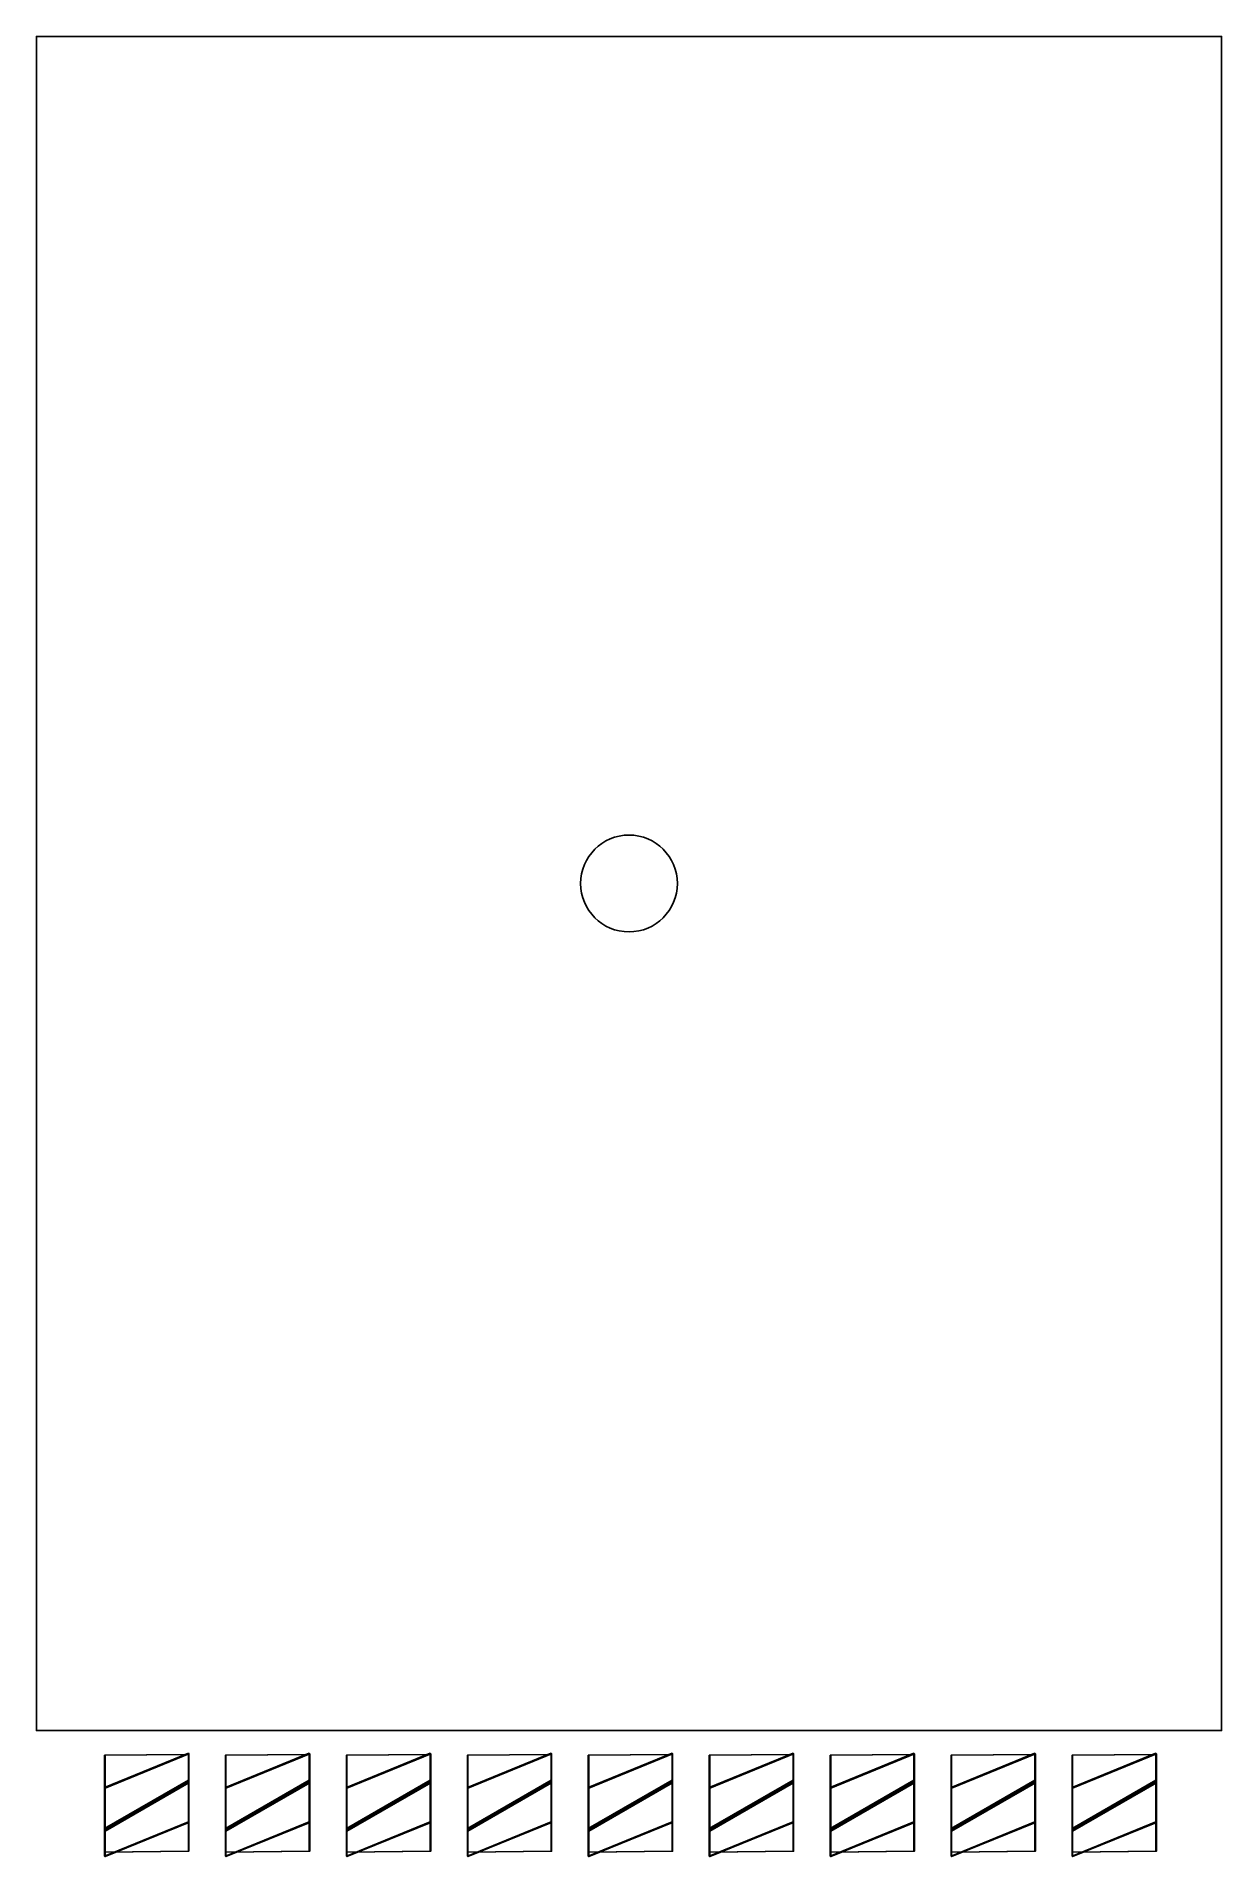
# Model space of a CAD drawing. Header units: metres. Extents: x -16.4 to 2.5, y -1.6 to 7.
# Drawn here: x -2.45 to 2.45, y -0.52 to 7 of the extents above; entities outside this region: 1.
import ezdxf

# ---------------------------------------------------------------- set-up
doc = ezdxf.new("R2010")
doc.units = ezdxf.units.M

msp = doc.modelspace()

# ---------------------------------------------------------------- linework, layer by layer
at = {"layer": 'Fixed Shading', "color": 9}
for points in [[(-1.82179, -0.09399, 0.82683), (-2.16821, -0.23541, 0.96826), (-2.16821, -0.51826, 0.68541), (-1.82179, -0.37683, 0.54399)], [(-1.82179, -0.37683, 0.54399), (-2.16821, -0.51826, 0.68541), (-2.16821, -0.23541, 0.96826), (-1.82179, -0.09399, 0.82683)], [(-1.82179, -0.09399, 0.82683), (-2.16621, -0.23786, 0.97071), (-2.16821, -0.23541, 0.96826)], [(-2.16821, -0.23541, 0.96826), (-2.16621, -0.23786, 0.97071), (-1.82179, -0.09399, 0.82683)], [(-1.82179, -0.09399, 1.32683), (-2.16821, -0.23541, 1.46826), (-2.16821, -0.51826, 1.18541), (-1.82179, -0.37683, 1.04399)], [(-1.82179, -0.37683, 1.04399), (-2.16821, -0.51826, 1.18541), (-2.16821, -0.23541, 1.46826), (-1.82179, -0.09399, 1.32683)], [(-1.82179, -0.09399, 1.32683), (-2.16621, -0.23786, 1.47071), (-2.16821, -0.23541, 1.46826)], [(-2.16821, -0.23541, 1.46826), (-2.16621, -0.23786, 1.47071), (-1.82179, -0.09399, 1.32683)], [(-1.82179, -0.09844, -1.33784), (-2.16821, -0.10193, -1.13787), (-2.16821, -0.50187, -1.14485), (-1.82179, -0.49838, -1.34482)], [(-1.82179, -0.49838, -1.34482), (-2.16821, -0.50187, -1.14485), (-2.16821, -0.10193, -1.13787), (-1.82179, -0.09844, -1.33784)], [(-1.82179, -0.09844, -1.33784), (-2.16621, -0.10199, -1.1344), (-2.16821, -0.10193, -1.13787)], [(-2.16821, -0.10193, -1.13787), (-2.16621, -0.10199, -1.1344), (-1.82179, -0.09844, -1.33784)], [(-1.82179, -0.09844, -0.83784), (-2.16821, -0.10193, -0.63787), (-2.16821, -0.50187, -0.64485), (-1.82179, -0.49838, -0.84482)], [(-1.82179, -0.49838, -0.84482), (-2.16821, -0.50187, -0.64485), (-2.16821, -0.10193, -0.63787), (-1.82179, -0.09844, -0.83784)], [(-1.82179, -0.09844, -0.83784), (-2.16621, -0.10199, -0.6344), (-2.16821, -0.10193, -0.63787)], [(-2.16821, -0.10193, -0.63787), (-2.16621, -0.10199, -0.6344), (-1.82179, -0.09844, -0.83784)], [(-2.16821, -0.10193, -1.13787), (-2.16621, -0.50193, -1.14138), (-2.16821, -0.50187, -1.14485)], [(-2.16821, -0.50187, -1.14485), (-2.16621, -0.50193, -1.14138), (-2.16821, -0.10193, -1.13787)], [(-2.16821, -0.10193, -0.63787), (-2.16621, -0.50193, -0.64138), (-2.16821, -0.50187, -0.64485)], [(-2.16821, -0.50187, -0.64485), (-2.16621, -0.50193, -0.64138), (-2.16821, -0.10193, -0.63787)], [(-1.81979, -0.37928, 0.54644), (-2.16621, -0.52071, 0.68786), (-2.16621, -0.23786, 0.97071), (-1.81979, -0.09644, 0.82928)], [(-1.81979, -0.09644, 0.82928), (-2.16621, -0.23786, 0.97071), (-2.16621, -0.52071, 0.68786), (-1.81979, -0.37928, 0.54644)], [(-1.81979, -0.37928, 1.04644), (-2.16621, -0.52071, 1.18786), (-2.16621, -0.23786, 1.47071), (-1.81979, -0.09644, 1.32928)], [(-1.81979, -0.09644, 1.32928), (-2.16621, -0.23786, 1.47071), (-2.16621, -0.52071, 1.18786), (-1.81979, -0.37928, 1.04644)], [(-1.81979, -0.49844, -1.34135), (-2.16621, -0.50193, -1.14138), (-2.16621, -0.10199, -1.1344), (-1.81979, -0.0985, -1.33437)], [(-1.81979, -0.0985, -1.33437), (-2.16621, -0.10199, -1.1344), (-2.16621, -0.50193, -1.14138), (-1.81979, -0.49844, -1.34135)], [(-1.81979, -0.49844, -0.84135), (-2.16621, -0.50193, -0.64138), (-2.16621, -0.10199, -0.6344), (-1.81979, -0.0985, -0.83437)], [(-1.81979, -0.0985, -0.83437), (-2.16621, -0.10199, -0.6344), (-2.16621, -0.50193, -0.64138), (-1.81979, -0.49844, -0.84135)], [(-1.82179, -0.37683, 0.54399), (-1.81979, -0.09644, 0.82928), (-1.82179, -0.09399, 0.82683)], [(-1.82179, -0.09399, 0.82683), (-1.81979, -0.09644, 0.82928), (-1.82179, -0.37683, 0.54399)], [(-1.82179, -0.37683, 1.04399), (-1.81979, -0.09644, 1.32928), (-1.82179, -0.09399, 1.32683)], [(-1.82179, -0.09399, 1.32683), (-1.81979, -0.09644, 1.32928), (-1.82179, -0.37683, 1.04399)], [(-1.82179, -0.49838, -1.34482), (-1.81979, -0.0985, -1.33437), (-1.82179, -0.09844, -1.33784)], [(-1.82179, -0.09844, -1.33784), (-1.81979, -0.0985, -1.33437), (-1.82179, -0.49838, -1.34482)], [(-1.82179, -0.49838, -0.84482), (-1.81979, -0.0985, -0.83437), (-1.82179, -0.09844, -0.83784)], [(-1.82179, -0.09844, -0.83784), (-1.81979, -0.0985, -0.83437), (-1.82179, -0.49838, -0.84482)], [(-1.32179, -0.09399, 0.82683), (-1.66821, -0.23541, 0.96826), (-1.66821, -0.51826, 0.68541), (-1.32179, -0.37683, 0.54399)], [(-1.32179, -0.37683, 0.54399), (-1.66821, -0.51826, 0.68541), (-1.66821, -0.23541, 0.96826), (-1.32179, -0.09399, 0.82683)], [(-1.32179, -0.09399, 0.82683), (-1.66621, -0.23786, 0.97071), (-1.66821, -0.23541, 0.96826)], [(-1.66821, -0.23541, 0.96826), (-1.66621, -0.23786, 0.97071), (-1.32179, -0.09399, 0.82683)], [(-1.32179, -0.09399, 1.32683), (-1.66821, -0.23541, 1.46826), (-1.66821, -0.51826, 1.18541), (-1.32179, -0.37683, 1.04399)], [(-1.32179, -0.37683, 1.04399), (-1.66821, -0.51826, 1.18541), (-1.66821, -0.23541, 1.46826), (-1.32179, -0.09399, 1.32683)], [(-1.32179, -0.09399, 1.32683), (-1.66621, -0.23786, 1.47071), (-1.66821, -0.23541, 1.46826)], [(-1.66821, -0.23541, 1.46826), (-1.66621, -0.23786, 1.47071), (-1.32179, -0.09399, 1.32683)], [(-1.32179, -0.09844, -1.33784), (-1.66821, -0.10193, -1.13787), (-1.66821, -0.50187, -1.14485), (-1.32179, -0.49838, -1.34482)], [(-1.32179, -0.49838, -1.34482), (-1.66821, -0.50187, -1.14485), (-1.66821, -0.10193, -1.13787), (-1.32179, -0.09844, -1.33784)], [(-1.32179, -0.09844, -1.33784), (-1.66621, -0.10199, -1.1344), (-1.66821, -0.10193, -1.13787)], [(-1.66821, -0.10193, -1.13787), (-1.66621, -0.10199, -1.1344), (-1.32179, -0.09844, -1.33784)], [(-1.32179, -0.09844, -0.83784), (-1.66821, -0.10193, -0.63787), (-1.66821, -0.50187, -0.64485), (-1.32179, -0.49838, -0.84482)], [(-1.32179, -0.49838, -0.84482), (-1.66821, -0.50187, -0.64485), (-1.66821, -0.10193, -0.63787), (-1.32179, -0.09844, -0.83784)], [(-1.32179, -0.09844, -0.83784), (-1.66621, -0.10199, -0.6344), (-1.66821, -0.10193, -0.63787)], [(-1.66821, -0.10193, -0.63787), (-1.66621, -0.10199, -0.6344), (-1.32179, -0.09844, -0.83784)], [(-1.66821, -0.10193, -1.13787), (-1.66621, -0.50193, -1.14138), (-1.66821, -0.50187, -1.14485)], [(-1.66821, -0.50187, -1.14485), (-1.66621, -0.50193, -1.14138), (-1.66821, -0.10193, -1.13787)], [(-1.66821, -0.10193, -0.63787), (-1.66621, -0.50193, -0.64138), (-1.66821, -0.50187, -0.64485)], [(-1.66821, -0.50187, -0.64485), (-1.66621, -0.50193, -0.64138), (-1.66821, -0.10193, -0.63787)], [(-1.31979, -0.37928, 0.54644), (-1.66621, -0.52071, 0.68786), (-1.66621, -0.23786, 0.97071), (-1.31979, -0.09644, 0.82928)], [(-1.31979, -0.09644, 0.82928), (-1.66621, -0.23786, 0.97071), (-1.66621, -0.52071, 0.68786), (-1.31979, -0.37928, 0.54644)], [(-1.31979, -0.37928, 1.04644), (-1.66621, -0.52071, 1.18786), (-1.66621, -0.23786, 1.47071), (-1.31979, -0.09644, 1.32928)], [(-1.31979, -0.09644, 1.32928), (-1.66621, -0.23786, 1.47071), (-1.66621, -0.52071, 1.18786), (-1.31979, -0.37928, 1.04644)], [(-1.31979, -0.49844, -1.34135), (-1.66621, -0.50193, -1.14138), (-1.66621, -0.10199, -1.1344), (-1.31979, -0.0985, -1.33437)], [(-1.31979, -0.0985, -1.33437), (-1.66621, -0.10199, -1.1344), (-1.66621, -0.50193, -1.14138), (-1.31979, -0.49844, -1.34135)], [(-1.31979, -0.49844, -0.84135), (-1.66621, -0.50193, -0.64138), (-1.66621, -0.10199, -0.6344), (-1.31979, -0.0985, -0.83437)], [(-1.31979, -0.0985, -0.83437), (-1.66621, -0.10199, -0.6344), (-1.66621, -0.50193, -0.64138), (-1.31979, -0.49844, -0.84135)], [(-1.32179, -0.37683, 0.54399), (-1.31979, -0.09644, 0.82928), (-1.32179, -0.09399, 0.82683)], [(-1.32179, -0.09399, 0.82683), (-1.31979, -0.09644, 0.82928), (-1.32179, -0.37683, 0.54399)], [(-1.32179, -0.37683, 1.04399), (-1.31979, -0.09644, 1.32928), (-1.32179, -0.09399, 1.32683)], [(-1.32179, -0.09399, 1.32683), (-1.31979, -0.09644, 1.32928), (-1.32179, -0.37683, 1.04399)], [(-1.32179, -0.49838, -1.34482), (-1.31979, -0.0985, -1.33437), (-1.32179, -0.09844, -1.33784)], [(-1.32179, -0.09844, -1.33784), (-1.31979, -0.0985, -1.33437), (-1.32179, -0.49838, -1.34482)], [(-1.32179, -0.49838, -0.84482), (-1.31979, -0.0985, -0.83437), (-1.32179, -0.09844, -0.83784)], [(-1.32179, -0.09844, -0.83784), (-1.31979, -0.0985, -0.83437), (-1.32179, -0.49838, -0.84482)], [(-0.82179, -0.09399, 0.82683), (-1.16821, -0.23541, 0.96826), (-1.16821, -0.51826, 0.68541), (-0.82179, -0.37683, 0.54399)], [(-0.82179, -0.37683, 0.54399), (-1.16821, -0.51826, 0.68541), (-1.16821, -0.23541, 0.96826), (-0.82179, -0.09399, 0.82683)], [(-0.82179, -0.09399, 0.82683), (-1.16621, -0.23786, 0.97071), (-1.16821, -0.23541, 0.96826)], [(-1.16821, -0.23541, 0.96826), (-1.16621, -0.23786, 0.97071), (-0.82179, -0.09399, 0.82683)], [(-0.82179, -0.09399, 1.32683), (-1.16821, -0.23541, 1.46826), (-1.16821, -0.51826, 1.18541), (-0.82179, -0.37683, 1.04399)], [(-0.82179, -0.37683, 1.04399), (-1.16821, -0.51826, 1.18541), (-1.16821, -0.23541, 1.46826), (-0.82179, -0.09399, 1.32683)], [(-0.82179, -0.09399, 1.32683), (-1.16621, -0.23786, 1.47071), (-1.16821, -0.23541, 1.46826)], [(-1.16821, -0.23541, 1.46826), (-1.16621, -0.23786, 1.47071), (-0.82179, -0.09399, 1.32683)], [(-0.82179, -0.09844, -1.33784), (-1.16821, -0.10193, -1.13787), (-1.16821, -0.50187, -1.14485), (-0.82179, -0.49838, -1.34482)], [(-0.82179, -0.49838, -1.34482), (-1.16821, -0.50187, -1.14485), (-1.16821, -0.10193, -1.13787), (-0.82179, -0.09844, -1.33784)], [(-0.82179, -0.09844, -1.33784), (-1.16621, -0.10199, -1.1344), (-1.16821, -0.10193, -1.13787)], [(-1.16821, -0.10193, -1.13787), (-1.16621, -0.10199, -1.1344), (-0.82179, -0.09844, -1.33784)], [(-0.82179, -0.09844, -0.83784), (-1.16821, -0.10193, -0.63787), (-1.16821, -0.50187, -0.64485), (-0.82179, -0.49838, -0.84482)], [(-0.82179, -0.49838, -0.84482), (-1.16821, -0.50187, -0.64485), (-1.16821, -0.10193, -0.63787), (-0.82179, -0.09844, -0.83784)], [(-0.82179, -0.09844, -0.83784), (-1.16621, -0.10199, -0.6344), (-1.16821, -0.10193, -0.63787)], [(-1.16821, -0.10193, -0.63787), (-1.16621, -0.10199, -0.6344), (-0.82179, -0.09844, -0.83784)], [(-1.16821, -0.10193, -1.13787), (-1.16621, -0.50193, -1.14138), (-1.16821, -0.50187, -1.14485)], [(-1.16821, -0.50187, -1.14485), (-1.16621, -0.50193, -1.14138), (-1.16821, -0.10193, -1.13787)], [(-1.16821, -0.10193, -0.63787), (-1.16621, -0.50193, -0.64138), (-1.16821, -0.50187, -0.64485)], [(-1.16821, -0.50187, -0.64485), (-1.16621, -0.50193, -0.64138), (-1.16821, -0.10193, -0.63787)], [(-0.81979, -0.37928, 0.54644), (-1.16621, -0.52071, 0.68786), (-1.16621, -0.23786, 0.97071), (-0.81979, -0.09644, 0.82928)], [(-0.81979, -0.09644, 0.82928), (-1.16621, -0.23786, 0.97071), (-1.16621, -0.52071, 0.68786), (-0.81979, -0.37928, 0.54644)], [(-0.81979, -0.37928, 1.04644), (-1.16621, -0.52071, 1.18786), (-1.16621, -0.23786, 1.47071), (-0.81979, -0.09644, 1.32928)], [(-0.81979, -0.09644, 1.32928), (-1.16621, -0.23786, 1.47071), (-1.16621, -0.52071, 1.18786), (-0.81979, -0.37928, 1.04644)], [(-0.81979, -0.49844, -1.34135), (-1.16621, -0.50193, -1.14138), (-1.16621, -0.10199, -1.1344), (-0.81979, -0.0985, -1.33437)], [(-0.81979, -0.0985, -1.33437), (-1.16621, -0.10199, -1.1344), (-1.16621, -0.50193, -1.14138), (-0.81979, -0.49844, -1.34135)], [(-0.81979, -0.49844, -0.84135), (-1.16621, -0.50193, -0.64138), (-1.16621, -0.10199, -0.6344), (-0.81979, -0.0985, -0.83437)], [(-0.81979, -0.0985, -0.83437), (-1.16621, -0.10199, -0.6344), (-1.16621, -0.50193, -0.64138), (-0.81979, -0.49844, -0.84135)], [(-0.82179, -0.37683, 0.54399), (-0.81979, -0.09644, 0.82928), (-0.82179, -0.09399, 0.82683)], [(-0.82179, -0.09399, 0.82683), (-0.81979, -0.09644, 0.82928), (-0.82179, -0.37683, 0.54399)], [(-0.82179, -0.37683, 1.04399), (-0.81979, -0.09644, 1.32928), (-0.82179, -0.09399, 1.32683)], [(-0.82179, -0.09399, 1.32683), (-0.81979, -0.09644, 1.32928), (-0.82179, -0.37683, 1.04399)], [(-0.82179, -0.49838, -1.34482), (-0.81979, -0.0985, -1.33437), (-0.82179, -0.09844, -1.33784)], [(-0.82179, -0.09844, -1.33784), (-0.81979, -0.0985, -1.33437), (-0.82179, -0.49838, -1.34482)], [(-0.82179, -0.49838, -0.84482), (-0.81979, -0.0985, -0.83437), (-0.82179, -0.09844, -0.83784)], [(-0.82179, -0.09844, -0.83784), (-0.81979, -0.0985, -0.83437), (-0.82179, -0.49838, -0.84482)], [(-0.32179, -0.09399, 0.82683), (-0.66821, -0.23541, 0.96826), (-0.66821, -0.51826, 0.68541), (-0.32179, -0.37683, 0.54399)], [(-0.32179, -0.37683, 0.54399), (-0.66821, -0.51826, 0.68541), (-0.66821, -0.23541, 0.96826), (-0.32179, -0.09399, 0.82683)], [(-0.32179, -0.09399, 0.82683), (-0.66621, -0.23786, 0.97071), (-0.66821, -0.23541, 0.96826)], [(-0.66821, -0.23541, 0.96826), (-0.66621, -0.23786, 0.97071), (-0.32179, -0.09399, 0.82683)], [(-0.32179, -0.09399, 1.32683), (-0.66821, -0.23541, 1.46826), (-0.66821, -0.51826, 1.18541), (-0.32179, -0.37683, 1.04399)], [(-0.32179, -0.37683, 1.04399), (-0.66821, -0.51826, 1.18541), (-0.66821, -0.23541, 1.46826), (-0.32179, -0.09399, 1.32683)], [(-0.32179, -0.09399, 1.32683), (-0.66621, -0.23786, 1.47071), (-0.66821, -0.23541, 1.46826)], [(-0.66821, -0.23541, 1.46826), (-0.66621, -0.23786, 1.47071), (-0.32179, -0.09399, 1.32683)], [(-0.32179, -0.09844, -1.33784), (-0.66821, -0.10193, -1.13787), (-0.66821, -0.50187, -1.14485), (-0.32179, -0.49838, -1.34482)], [(-0.32179, -0.49838, -1.34482), (-0.66821, -0.50187, -1.14485), (-0.66821, -0.10193, -1.13787), (-0.32179, -0.09844, -1.33784)], [(-0.32179, -0.09844, -1.33784), (-0.66621, -0.10199, -1.1344), (-0.66821, -0.10193, -1.13787)], [(-0.66821, -0.10193, -1.13787), (-0.66621, -0.10199, -1.1344), (-0.32179, -0.09844, -1.33784)], [(-0.32179, -0.09844, -0.83784), (-0.66821, -0.10193, -0.63787), (-0.66821, -0.50187, -0.64485), (-0.32179, -0.49838, -0.84482)], [(-0.32179, -0.49838, -0.84482), (-0.66821, -0.50187, -0.64485), (-0.66821, -0.10193, -0.63787), (-0.32179, -0.09844, -0.83784)], [(-0.32179, -0.09844, -0.83784), (-0.66621, -0.10199, -0.6344), (-0.66821, -0.10193, -0.63787)], [(-0.66821, -0.10193, -0.63787), (-0.66621, -0.10199, -0.6344), (-0.32179, -0.09844, -0.83784)], [(-0.66821, -0.10193, -1.13787), (-0.66621, -0.50193, -1.14138), (-0.66821, -0.50187, -1.14485)], [(-0.66821, -0.50187, -1.14485), (-0.66621, -0.50193, -1.14138), (-0.66821, -0.10193, -1.13787)], [(-0.66821, -0.10193, -0.63787), (-0.66621, -0.50193, -0.64138), (-0.66821, -0.50187, -0.64485)], [(-0.66821, -0.50187, -0.64485), (-0.66621, -0.50193, -0.64138), (-0.66821, -0.10193, -0.63787)], [(-0.31979, -0.37928, 0.54644), (-0.66621, -0.52071, 0.68786), (-0.66621, -0.23786, 0.97071), (-0.31979, -0.09644, 0.82928)], [(-0.31979, -0.09644, 0.82928), (-0.66621, -0.23786, 0.97071), (-0.66621, -0.52071, 0.68786), (-0.31979, -0.37928, 0.54644)], [(-0.31979, -0.37928, 1.04644), (-0.66621, -0.52071, 1.18786), (-0.66621, -0.23786, 1.47071), (-0.31979, -0.09644, 1.32928)], [(-0.31979, -0.09644, 1.32928), (-0.66621, -0.23786, 1.47071), (-0.66621, -0.52071, 1.18786), (-0.31979, -0.37928, 1.04644)], [(-0.31979, -0.49844, -1.34135), (-0.66621, -0.50193, -1.14138), (-0.66621, -0.10199, -1.1344), (-0.31979, -0.0985, -1.33437)], [(-0.31979, -0.0985, -1.33437), (-0.66621, -0.10199, -1.1344), (-0.66621, -0.50193, -1.14138), (-0.31979, -0.49844, -1.34135)], [(-0.31979, -0.49844, -0.84135), (-0.66621, -0.50193, -0.64138), (-0.66621, -0.10199, -0.6344), (-0.31979, -0.0985, -0.83437)], [(-0.31979, -0.0985, -0.83437), (-0.66621, -0.10199, -0.6344), (-0.66621, -0.50193, -0.64138), (-0.31979, -0.49844, -0.84135)], [(-0.32179, -0.37683, 0.54399), (-0.31979, -0.09644, 0.82928), (-0.32179, -0.09399, 0.82683)], [(-0.32179, -0.09399, 0.82683), (-0.31979, -0.09644, 0.82928), (-0.32179, -0.37683, 0.54399)], [(-0.32179, -0.37683, 1.04399), (-0.31979, -0.09644, 1.32928), (-0.32179, -0.09399, 1.32683)], [(-0.32179, -0.09399, 1.32683), (-0.31979, -0.09644, 1.32928), (-0.32179, -0.37683, 1.04399)], [(-0.32179, -0.49838, -1.34482), (-0.31979, -0.0985, -1.33437), (-0.32179, -0.09844, -1.33784)], [(-0.32179, -0.09844, -1.33784), (-0.31979, -0.0985, -1.33437), (-0.32179, -0.49838, -1.34482)], [(-0.32179, -0.49838, -0.84482), (-0.31979, -0.0985, -0.83437), (-0.32179, -0.09844, -0.83784)], [(-0.32179, -0.09844, -0.83784), (-0.31979, -0.0985, -0.83437), (-0.32179, -0.49838, -0.84482)], [(0.17821, -0.09399, 0.82683), (-0.16821, -0.23541, 0.96826), (-0.16821, -0.51826, 0.68541), (0.17821, -0.37683, 0.54399)], [(0.17821, -0.37683, 0.54399), (-0.16821, -0.51826, 0.68541), (-0.16821, -0.23541, 0.96826), (0.17821, -0.09399, 0.82683)], [(0.17821, -0.09399, 0.82683), (-0.16621, -0.23786, 0.97071), (-0.16821, -0.23541, 0.96826)], [(-0.16821, -0.23541, 0.96826), (-0.16621, -0.23786, 0.97071), (0.17821, -0.09399, 0.82683)], [(0.17821, -0.09399, 1.32683), (-0.16821, -0.23541, 1.46826), (-0.16821, -0.51826, 1.18541), (0.17821, -0.37683, 1.04399)], [(0.17821, -0.37683, 1.04399), (-0.16821, -0.51826, 1.18541), (-0.16821, -0.23541, 1.46826), (0.17821, -0.09399, 1.32683)], [(0.17821, -0.09399, 1.32683), (-0.16621, -0.23786, 1.47071), (-0.16821, -0.23541, 1.46826)], [(-0.16821, -0.23541, 1.46826), (-0.16621, -0.23786, 1.47071), (0.17821, -0.09399, 1.32683)], [(0.17821, -0.09844, -1.33784), (-0.16821, -0.10193, -1.13787), (-0.16821, -0.50187, -1.14485), (0.17821, -0.49838, -1.34482)], [(0.17821, -0.49838, -1.34482), (-0.16821, -0.50187, -1.14485), (-0.16821, -0.10193, -1.13787), (0.17821, -0.09844, -1.33784)], [(0.17821, -0.09844, -1.33784), (-0.16621, -0.10199, -1.1344), (-0.16821, -0.10193, -1.13787)], [(-0.16821, -0.10193, -1.13787), (-0.16621, -0.10199, -1.1344), (0.17821, -0.09844, -1.33784)], [(0.17821, -0.09844, -0.83784), (-0.16821, -0.10193, -0.63787), (-0.16821, -0.50187, -0.64485), (0.17821, -0.49838, -0.84482)], [(0.17821, -0.49838, -0.84482), (-0.16821, -0.50187, -0.64485), (-0.16821, -0.10193, -0.63787), (0.17821, -0.09844, -0.83784)], [(0.17821, -0.09844, -0.83784), (-0.16621, -0.10199, -0.6344), (-0.16821, -0.10193, -0.63787)], [(-0.16821, -0.10193, -0.63787), (-0.16621, -0.10199, -0.6344), (0.17821, -0.09844, -0.83784)], [(-0.16821, -0.10193, -1.13787), (-0.16621, -0.50193, -1.14138), (-0.16821, -0.50187, -1.14485)], [(-0.16821, -0.50187, -1.14485), (-0.16621, -0.50193, -1.14138), (-0.16821, -0.10193, -1.13787)], [(-0.16821, -0.10193, -0.63787), (-0.16621, -0.50193, -0.64138), (-0.16821, -0.50187, -0.64485)], [(-0.16821, -0.50187, -0.64485), (-0.16621, -0.50193, -0.64138), (-0.16821, -0.10193, -0.63787)], [(0.18021, -0.37928, 0.54644), (-0.16621, -0.52071, 0.68786), (-0.16621, -0.23786, 0.97071), (0.18021, -0.09644, 0.82928)], [(0.18021, -0.09644, 0.82928), (-0.16621, -0.23786, 0.97071), (-0.16621, -0.52071, 0.68786), (0.18021, -0.37928, 0.54644)], [(0.18021, -0.37928, 1.04644), (-0.16621, -0.52071, 1.18786), (-0.16621, -0.23786, 1.47071), (0.18021, -0.09644, 1.32928)], [(0.18021, -0.09644, 1.32928), (-0.16621, -0.23786, 1.47071), (-0.16621, -0.52071, 1.18786), (0.18021, -0.37928, 1.04644)], [(0.18021, -0.49844, -1.34135), (-0.16621, -0.50193, -1.14138), (-0.16621, -0.10199, -1.1344), (0.18021, -0.0985, -1.33437)], [(0.18021, -0.0985, -1.33437), (-0.16621, -0.10199, -1.1344), (-0.16621, -0.50193, -1.14138), (0.18021, -0.49844, -1.34135)], [(0.18021, -0.49844, -0.84135), (-0.16621, -0.50193, -0.64138), (-0.16621, -0.10199, -0.6344), (0.18021, -0.0985, -0.83437)], [(0.18021, -0.0985, -0.83437), (-0.16621, -0.10199, -0.6344), (-0.16621, -0.50193, -0.64138), (0.18021, -0.49844, -0.84135)], [(0.17821, -0.37683, 0.54399), (0.18021, -0.09644, 0.82928), (0.17821, -0.09399, 0.82683)], [(0.17821, -0.09399, 0.82683), (0.18021, -0.09644, 0.82928), (0.17821, -0.37683, 0.54399)], [(0.17821, -0.37683, 1.04399), (0.18021, -0.09644, 1.32928), (0.17821, -0.09399, 1.32683)], [(0.17821, -0.09399, 1.32683), (0.18021, -0.09644, 1.32928), (0.17821, -0.37683, 1.04399)], [(0.17821, -0.49838, -1.34482), (0.18021, -0.0985, -1.33437), (0.17821, -0.09844, -1.33784)], [(0.17821, -0.09844, -1.33784), (0.18021, -0.0985, -1.33437), (0.17821, -0.49838, -1.34482)], [(0.17821, -0.49838, -0.84482), (0.18021, -0.0985, -0.83437), (0.17821, -0.09844, -0.83784)], [(0.17821, -0.09844, -0.83784), (0.18021, -0.0985, -0.83437), (0.17821, -0.49838, -0.84482)], [(0.67821, -0.09399, 0.82683), (0.33179, -0.23541, 0.96826), (0.33179, -0.51826, 0.68541), (0.67821, -0.37683, 0.54399)], [(0.67821, -0.37683, 0.54399), (0.33179, -0.51826, 0.68541), (0.33179, -0.23541, 0.96826), (0.67821, -0.09399, 0.82683)], [(0.67821, -0.09399, 0.82683), (0.33379, -0.23786, 0.97071), (0.33179, -0.23541, 0.96826)], [(0.33179, -0.23541, 0.96826), (0.33379, -0.23786, 0.97071), (0.67821, -0.09399, 0.82683)], [(0.67821, -0.09399, 1.32683), (0.33179, -0.23541, 1.46826), (0.33179, -0.51826, 1.18541), (0.67821, -0.37683, 1.04399)], [(0.67821, -0.37683, 1.04399), (0.33179, -0.51826, 1.18541), (0.33179, -0.23541, 1.46826), (0.67821, -0.09399, 1.32683)], [(0.67821, -0.09399, 1.32683), (0.33379, -0.23786, 1.47071), (0.33179, -0.23541, 1.46826)], [(0.33179, -0.23541, 1.46826), (0.33379, -0.23786, 1.47071), (0.67821, -0.09399, 1.32683)], [(0.67821, -0.09844, -1.33784), (0.33179, -0.10193, -1.13787), (0.33179, -0.50187, -1.14485), (0.67821, -0.49838, -1.34482)], [(0.67821, -0.49838, -1.34482), (0.33179, -0.50187, -1.14485), (0.33179, -0.10193, -1.13787), (0.67821, -0.09844, -1.33784)], [(0.67821, -0.09844, -1.33784), (0.33379, -0.10199, -1.1344), (0.33179, -0.10193, -1.13787)], [(0.33179, -0.10193, -1.13787), (0.33379, -0.10199, -1.1344), (0.67821, -0.09844, -1.33784)], [(0.67821, -0.09844, -0.83784), (0.33179, -0.10193, -0.63787), (0.33179, -0.50187, -0.64485), (0.67821, -0.49838, -0.84482)], [(0.67821, -0.49838, -0.84482), (0.33179, -0.50187, -0.64485), (0.33179, -0.10193, -0.63787), (0.67821, -0.09844, -0.83784)], [(0.67821, -0.09844, -0.83784), (0.33379, -0.10199, -0.6344), (0.33179, -0.10193, -0.63787)], [(0.33179, -0.10193, -0.63787), (0.33379, -0.10199, -0.6344), (0.67821, -0.09844, -0.83784)], [(0.33179, -0.10193, -1.13787), (0.33379, -0.50193, -1.14138), (0.33179, -0.50187, -1.14485)], [(0.33179, -0.50187, -1.14485), (0.33379, -0.50193, -1.14138), (0.33179, -0.10193, -1.13787)], [(0.33179, -0.10193, -0.63787), (0.33379, -0.50193, -0.64138), (0.33179, -0.50187, -0.64485)], [(0.33179, -0.50187, -0.64485), (0.33379, -0.50193, -0.64138), (0.33179, -0.10193, -0.63787)], [(0.68021, -0.37928, 0.54644), (0.33379, -0.52071, 0.68786), (0.33379, -0.23786, 0.97071), (0.68021, -0.09644, 0.82928)], [(0.68021, -0.09644, 0.82928), (0.33379, -0.23786, 0.97071), (0.33379, -0.52071, 0.68786), (0.68021, -0.37928, 0.54644)], [(0.68021, -0.37928, 1.04644), (0.33379, -0.52071, 1.18786), (0.33379, -0.23786, 1.47071), (0.68021, -0.09644, 1.32928)], [(0.68021, -0.09644, 1.32928), (0.33379, -0.23786, 1.47071), (0.33379, -0.52071, 1.18786), (0.68021, -0.37928, 1.04644)], [(0.68021, -0.49844, -1.34135), (0.33379, -0.50193, -1.14138), (0.33379, -0.10199, -1.1344), (0.68021, -0.0985, -1.33437)], [(0.68021, -0.0985, -1.33437), (0.33379, -0.10199, -1.1344), (0.33379, -0.50193, -1.14138), (0.68021, -0.49844, -1.34135)], [(0.68021, -0.49844, -0.84135), (0.33379, -0.50193, -0.64138), (0.33379, -0.10199, -0.6344), (0.68021, -0.0985, -0.83437)], [(0.68021, -0.0985, -0.83437), (0.33379, -0.10199, -0.6344), (0.33379, -0.50193, -0.64138), (0.68021, -0.49844, -0.84135)], [(0.67821, -0.37683, 0.54399), (0.68021, -0.09644, 0.82928), (0.67821, -0.09399, 0.82683)], [(0.67821, -0.09399, 0.82683), (0.68021, -0.09644, 0.82928), (0.67821, -0.37683, 0.54399)], [(0.67821, -0.37683, 1.04399), (0.68021, -0.09644, 1.32928), (0.67821, -0.09399, 1.32683)], [(0.67821, -0.09399, 1.32683), (0.68021, -0.09644, 1.32928), (0.67821, -0.37683, 1.04399)], [(0.67821, -0.49838, -1.34482), (0.68021, -0.0985, -1.33437), (0.67821, -0.09844, -1.33784)], [(0.67821, -0.09844, -1.33784), (0.68021, -0.0985, -1.33437), (0.67821, -0.49838, -1.34482)], [(0.67821, -0.49838, -0.84482), (0.68021, -0.0985, -0.83437), (0.67821, -0.09844, -0.83784)], [(0.67821, -0.09844, -0.83784), (0.68021, -0.0985, -0.83437), (0.67821, -0.49838, -0.84482)], [(1.17821, -0.09399, 0.82683), (0.83179, -0.23541, 0.96826), (0.83179, -0.51826, 0.68541), (1.17821, -0.37683, 0.54399)], [(1.17821, -0.37683, 0.54399), (0.83179, -0.51826, 0.68541), (0.83179, -0.23541, 0.96826), (1.17821, -0.09399, 0.82683)], [(1.17821, -0.09399, 0.82683), (0.83379, -0.23786, 0.97071), (0.83179, -0.23541, 0.96826)], [(0.83179, -0.23541, 0.96826), (0.83379, -0.23786, 0.97071), (1.17821, -0.09399, 0.82683)], [(1.17821, -0.09399, 1.32683), (0.83179, -0.23541, 1.46826), (0.83179, -0.51826, 1.18541), (1.17821, -0.37683, 1.04399)], [(1.17821, -0.37683, 1.04399), (0.83179, -0.51826, 1.18541), (0.83179, -0.23541, 1.46826), (1.17821, -0.09399, 1.32683)], [(1.17821, -0.09399, 1.32683), (0.83379, -0.23786, 1.47071), (0.83179, -0.23541, 1.46826)], [(0.83179, -0.23541, 1.46826), (0.83379, -0.23786, 1.47071), (1.17821, -0.09399, 1.32683)], [(1.17821, -0.09844, -1.33784), (0.83179, -0.10193, -1.13787), (0.83179, -0.50187, -1.14485), (1.17821, -0.49838, -1.34482)], [(1.17821, -0.49838, -1.34482), (0.83179, -0.50187, -1.14485), (0.83179, -0.10193, -1.13787), (1.17821, -0.09844, -1.33784)], [(1.17821, -0.09844, -1.33784), (0.83379, -0.10199, -1.1344), (0.83179, -0.10193, -1.13787)], [(0.83179, -0.10193, -1.13787), (0.83379, -0.10199, -1.1344), (1.17821, -0.09844, -1.33784)], [(1.17821, -0.09844, -0.83784), (0.83179, -0.10193, -0.63787), (0.83179, -0.50187, -0.64485), (1.17821, -0.49838, -0.84482)], [(1.17821, -0.49838, -0.84482), (0.83179, -0.50187, -0.64485), (0.83179, -0.10193, -0.63787), (1.17821, -0.09844, -0.83784)], [(1.17821, -0.09844, -0.83784), (0.83379, -0.10199, -0.6344), (0.83179, -0.10193, -0.63787)], [(0.83179, -0.10193, -0.63787), (0.83379, -0.10199, -0.6344), (1.17821, -0.09844, -0.83784)], [(0.83179, -0.10193, -1.13787), (0.83379, -0.50193, -1.14138), (0.83179, -0.50187, -1.14485)], [(0.83179, -0.50187, -1.14485), (0.83379, -0.50193, -1.14138), (0.83179, -0.10193, -1.13787)], [(0.83179, -0.10193, -0.63787), (0.83379, -0.50193, -0.64138), (0.83179, -0.50187, -0.64485)], [(0.83179, -0.50187, -0.64485), (0.83379, -0.50193, -0.64138), (0.83179, -0.10193, -0.63787)], [(1.18021, -0.37928, 0.54644), (0.83379, -0.52071, 0.68786), (0.83379, -0.23786, 0.97071), (1.18021, -0.09644, 0.82928)], [(1.18021, -0.09644, 0.82928), (0.83379, -0.23786, 0.97071), (0.83379, -0.52071, 0.68786), (1.18021, -0.37928, 0.54644)], [(1.18021, -0.37928, 1.04644), (0.83379, -0.52071, 1.18786), (0.83379, -0.23786, 1.47071), (1.18021, -0.09644, 1.32928)], [(1.18021, -0.09644, 1.32928), (0.83379, -0.23786, 1.47071), (0.83379, -0.52071, 1.18786), (1.18021, -0.37928, 1.04644)], [(1.18021, -0.49844, -1.34135), (0.83379, -0.50193, -1.14138), (0.83379, -0.10199, -1.1344), (1.18021, -0.0985, -1.33437)], [(1.18021, -0.0985, -1.33437), (0.83379, -0.10199, -1.1344), (0.83379, -0.50193, -1.14138), (1.18021, -0.49844, -1.34135)], [(1.18021, -0.49844, -0.84135), (0.83379, -0.50193, -0.64138), (0.83379, -0.10199, -0.6344), (1.18021, -0.0985, -0.83437)], [(1.18021, -0.0985, -0.83437), (0.83379, -0.10199, -0.6344), (0.83379, -0.50193, -0.64138), (1.18021, -0.49844, -0.84135)], [(1.17821, -0.37683, 0.54399), (1.18021, -0.09644, 0.82928), (1.17821, -0.09399, 0.82683)], [(1.17821, -0.09399, 0.82683), (1.18021, -0.09644, 0.82928), (1.17821, -0.37683, 0.54399)], [(1.17821, -0.37683, 1.04399), (1.18021, -0.09644, 1.32928), (1.17821, -0.09399, 1.32683)], [(1.17821, -0.09399, 1.32683), (1.18021, -0.09644, 1.32928), (1.17821, -0.37683, 1.04399)], [(1.17821, -0.49838, -1.34482), (1.18021, -0.0985, -1.33437), (1.17821, -0.09844, -1.33784)], [(1.17821, -0.09844, -1.33784), (1.18021, -0.0985, -1.33437), (1.17821, -0.49838, -1.34482)], [(1.17821, -0.49838, -0.84482), (1.18021, -0.0985, -0.83437), (1.17821, -0.09844, -0.83784)], [(1.17821, -0.09844, -0.83784), (1.18021, -0.0985, -0.83437), (1.17821, -0.49838, -0.84482)], [(1.67821, -0.09399, 0.82683), (1.33179, -0.23541, 0.96826), (1.33179, -0.51826, 0.68541), (1.67821, -0.37683, 0.54399)], [(1.67821, -0.37683, 0.54399), (1.33179, -0.51826, 0.68541), (1.33179, -0.23541, 0.96826), (1.67821, -0.09399, 0.82683)], [(1.67821, -0.09399, 0.82683), (1.33379, -0.23786, 0.97071), (1.33179, -0.23541, 0.96826)], [(1.33179, -0.23541, 0.96826), (1.33379, -0.23786, 0.97071), (1.67821, -0.09399, 0.82683)], [(1.67821, -0.09399, 1.32683), (1.33179, -0.23541, 1.46826), (1.33179, -0.51826, 1.18541), (1.67821, -0.37683, 1.04399)], [(1.67821, -0.37683, 1.04399), (1.33179, -0.51826, 1.18541), (1.33179, -0.23541, 1.46826), (1.67821, -0.09399, 1.32683)], [(1.67821, -0.09399, 1.32683), (1.33379, -0.23786, 1.47071), (1.33179, -0.23541, 1.46826)], [(1.33179, -0.23541, 1.46826), (1.33379, -0.23786, 1.47071), (1.67821, -0.09399, 1.32683)], [(1.67821, -0.09844, -1.33784), (1.33179, -0.10193, -1.13787), (1.33179, -0.50187, -1.14485), (1.67821, -0.49838, -1.34482)], [(1.67821, -0.49838, -1.34482), (1.33179, -0.50187, -1.14485), (1.33179, -0.10193, -1.13787), (1.67821, -0.09844, -1.33784)], [(1.67821, -0.09844, -1.33784), (1.33379, -0.10199, -1.1344), (1.33179, -0.10193, -1.13787)], [(1.33179, -0.10193, -1.13787), (1.33379, -0.10199, -1.1344), (1.67821, -0.09844, -1.33784)], [(1.67821, -0.09844, -0.83784), (1.33179, -0.10193, -0.63787), (1.33179, -0.50187, -0.64485), (1.67821, -0.49838, -0.84482)], [(1.67821, -0.49838, -0.84482), (1.33179, -0.50187, -0.64485), (1.33179, -0.10193, -0.63787), (1.67821, -0.09844, -0.83784)], [(1.67821, -0.09844, -0.83784), (1.33379, -0.10199, -0.6344), (1.33179, -0.10193, -0.63787)], [(1.33179, -0.10193, -0.63787), (1.33379, -0.10199, -0.6344), (1.67821, -0.09844, -0.83784)], [(1.33179, -0.10193, -1.13787), (1.33379, -0.50193, -1.14138), (1.33179, -0.50187, -1.14485)], [(1.33179, -0.50187, -1.14485), (1.33379, -0.50193, -1.14138), (1.33179, -0.10193, -1.13787)], [(1.33179, -0.10193, -0.63787), (1.33379, -0.50193, -0.64138), (1.33179, -0.50187, -0.64485)], [(1.33179, -0.50187, -0.64485), (1.33379, -0.50193, -0.64138), (1.33179, -0.10193, -0.63787)], [(1.68021, -0.37928, 0.54644), (1.33379, -0.52071, 0.68786), (1.33379, -0.23786, 0.97071), (1.68021, -0.09644, 0.82928)], [(1.68021, -0.09644, 0.82928), (1.33379, -0.23786, 0.97071), (1.33379, -0.52071, 0.68786), (1.68021, -0.37928, 0.54644)], [(1.68021, -0.37928, 1.04644), (1.33379, -0.52071, 1.18786), (1.33379, -0.23786, 1.47071), (1.68021, -0.09644, 1.32928)], [(1.68021, -0.09644, 1.32928), (1.33379, -0.23786, 1.47071), (1.33379, -0.52071, 1.18786), (1.68021, -0.37928, 1.04644)], [(1.68021, -0.49844, -1.34135), (1.33379, -0.50193, -1.14138), (1.33379, -0.10199, -1.1344), (1.68021, -0.0985, -1.33437)], [(1.68021, -0.0985, -1.33437), (1.33379, -0.10199, -1.1344), (1.33379, -0.50193, -1.14138), (1.68021, -0.49844, -1.34135)], [(1.68021, -0.49844, -0.84135), (1.33379, -0.50193, -0.64138), (1.33379, -0.10199, -0.6344), (1.68021, -0.0985, -0.83437)], [(1.68021, -0.0985, -0.83437), (1.33379, -0.10199, -0.6344), (1.33379, -0.50193, -0.64138), (1.68021, -0.49844, -0.84135)], [(1.67821, -0.37683, 0.54399), (1.68021, -0.09644, 0.82928), (1.67821, -0.09399, 0.82683)], [(1.67821, -0.09399, 0.82683), (1.68021, -0.09644, 0.82928), (1.67821, -0.37683, 0.54399)], [(1.67821, -0.37683, 1.04399), (1.68021, -0.09644, 1.32928), (1.67821, -0.09399, 1.32683)], [(1.67821, -0.09399, 1.32683), (1.68021, -0.09644, 1.32928), (1.67821, -0.37683, 1.04399)], [(1.67821, -0.49838, -1.34482), (1.68021, -0.0985, -1.33437), (1.67821, -0.09844, -1.33784)], [(1.67821, -0.09844, -1.33784), (1.68021, -0.0985, -1.33437), (1.67821, -0.49838, -1.34482)], [(1.67821, -0.49838, -0.84482), (1.68021, -0.0985, -0.83437), (1.67821, -0.09844, -0.83784)], [(1.67821, -0.09844, -0.83784), (1.68021, -0.0985, -0.83437), (1.67821, -0.49838, -0.84482)], [(2.17821, -0.09399, 0.82683), (1.83179, -0.23541, 0.96826), (1.83179, -0.51826, 0.68541), (2.17821, -0.37683, 0.54399)], [(2.17821, -0.37683, 0.54399), (1.83179, -0.51826, 0.68541), (1.83179, -0.23541, 0.96826), (2.17821, -0.09399, 0.82683)], [(2.17821, -0.09399, 0.82683), (1.83379, -0.23786, 0.97071), (1.83179, -0.23541, 0.96826)], [(1.83179, -0.23541, 0.96826), (1.83379, -0.23786, 0.97071), (2.17821, -0.09399, 0.82683)], [(2.17821, -0.09399, 1.32683), (1.83179, -0.23541, 1.46826), (1.83179, -0.51826, 1.18541), (2.17821, -0.37683, 1.04399)], [(2.17821, -0.37683, 1.04399), (1.83179, -0.51826, 1.18541), (1.83179, -0.23541, 1.46826), (2.17821, -0.09399, 1.32683)], [(2.17821, -0.09399, 1.32683), (1.83379, -0.23786, 1.47071), (1.83179, -0.23541, 1.46826)], [(1.83179, -0.23541, 1.46826), (1.83379, -0.23786, 1.47071), (2.17821, -0.09399, 1.32683)], [(2.17821, -0.09844, -1.33784), (1.83179, -0.10193, -1.13787), (1.83179, -0.50187, -1.14485), (2.17821, -0.49838, -1.34482)], [(2.17821, -0.49838, -1.34482), (1.83179, -0.50187, -1.14485), (1.83179, -0.10193, -1.13787), (2.17821, -0.09844, -1.33784)], [(2.17821, -0.09844, -1.33784), (1.83379, -0.10199, -1.1344), (1.83179, -0.10193, -1.13787)], [(1.83179, -0.10193, -1.13787), (1.83379, -0.10199, -1.1344), (2.17821, -0.09844, -1.33784)], [(2.17821, -0.09844, -0.83784), (1.83179, -0.10193, -0.63787), (1.83179, -0.50187, -0.64485), (2.17821, -0.49838, -0.84482)], [(2.17821, -0.49838, -0.84482), (1.83179, -0.50187, -0.64485), (1.83179, -0.10193, -0.63787), (2.17821, -0.09844, -0.83784)], [(2.17821, -0.09844, -0.83784), (1.83379, -0.10199, -0.6344), (1.83179, -0.10193, -0.63787)], [(1.83179, -0.10193, -0.63787), (1.83379, -0.10199, -0.6344), (2.17821, -0.09844, -0.83784)], [(1.83179, -0.10193, -1.13787), (1.83379, -0.50193, -1.14138), (1.83179, -0.50187, -1.14485)], [(1.83179, -0.50187, -1.14485), (1.83379, -0.50193, -1.14138), (1.83179, -0.10193, -1.13787)], [(1.83179, -0.10193, -0.63787), (1.83379, -0.50193, -0.64138), (1.83179, -0.50187, -0.64485)], [(1.83179, -0.50187, -0.64485), (1.83379, -0.50193, -0.64138), (1.83179, -0.10193, -0.63787)], [(2.18021, -0.37928, 0.54644), (1.83379, -0.52071, 0.68786), (1.83379, -0.23786, 0.97071), (2.18021, -0.09644, 0.82928)], [(2.18021, -0.09644, 0.82928), (1.83379, -0.23786, 0.97071), (1.83379, -0.52071, 0.68786), (2.18021, -0.37928, 0.54644)], [(2.18021, -0.37928, 1.04644), (1.83379, -0.52071, 1.18786), (1.83379, -0.23786, 1.47071), (2.18021, -0.09644, 1.32928)], [(2.18021, -0.09644, 1.32928), (1.83379, -0.23786, 1.47071), (1.83379, -0.52071, 1.18786), (2.18021, -0.37928, 1.04644)], [(2.18021, -0.49844, -1.34135), (1.83379, -0.50193, -1.14138), (1.83379, -0.10199, -1.1344), (2.18021, -0.0985, -1.33437)], [(2.18021, -0.0985, -1.33437), (1.83379, -0.10199, -1.1344), (1.83379, -0.50193, -1.14138), (2.18021, -0.49844, -1.34135)], [(2.18021, -0.49844, -0.84135), (1.83379, -0.50193, -0.64138), (1.83379, -0.10199, -0.6344), (2.18021, -0.0985, -0.83437)], [(2.18021, -0.0985, -0.83437), (1.83379, -0.10199, -0.6344), (1.83379, -0.50193, -0.64138), (2.18021, -0.49844, -0.84135)], [(2.17821, -0.37683, 0.54399), (2.18021, -0.09644, 0.82928), (2.17821, -0.09399, 0.82683)], [(2.17821, -0.09399, 0.82683), (2.18021, -0.09644, 0.82928), (2.17821, -0.37683, 0.54399)], [(2.17821, -0.37683, 1.04399), (2.18021, -0.09644, 1.32928), (2.17821, -0.09399, 1.32683)], [(2.17821, -0.09399, 1.32683), (2.18021, -0.09644, 1.32928), (2.17821, -0.37683, 1.04399)], [(2.17821, -0.49838, -1.34482), (2.18021, -0.0985, -1.33437), (2.17821, -0.09844, -1.33784)], [(2.17821, -0.09844, -1.33784), (2.18021, -0.0985, -1.33437), (2.17821, -0.49838, -1.34482)], [(2.17821, -0.49838, -0.84482), (2.18021, -0.0985, -0.83437), (2.17821, -0.09844, -0.83784)], [(2.17821, -0.09844, -0.83784), (2.18021, -0.0985, -0.83437), (2.17821, -0.49838, -0.84482)], [(-1.82179, -0.20518, -0.05162), (-2.16821, -0.40515, -0.04813), (-2.16821, -0.41213, -0.44807), (-1.82179, -0.21216, -0.45156)], [(-1.82179, -0.21216, -0.45156), (-2.16821, -0.41213, -0.44807), (-2.16821, -0.40515, -0.04813), (-1.82179, -0.20518, -0.05162)], [(-1.82179, -0.20518, -0.05162), (-2.16621, -0.40862, -0.04807), (-2.16821, -0.40515, -0.04813)], [(-2.16821, -0.40515, -0.04813), (-2.16621, -0.40862, -0.04807), (-1.82179, -0.20518, -0.05162)], [(-1.82179, -0.20518, 0.44838), (-2.16821, -0.40515, 0.45187), (-2.16821, -0.41213, 0.05193), (-1.82179, -0.21216, 0.04844)], [(-1.82179, -0.21216, 0.04844), (-2.16821, -0.41213, 0.05193), (-2.16821, -0.40515, 0.45187), (-1.82179, -0.20518, 0.44838)], [(-1.82179, -0.20518, 0.44838), (-2.16621, -0.40862, 0.45193), (-2.16821, -0.40515, 0.45187)], [(-2.16821, -0.40515, 0.45187), (-2.16621, -0.40862, 0.45193), (-1.82179, -0.20518, 0.44838)], [(-2.16821, -0.41213, -0.44807), (-1.81979, -0.21563, -0.4515), (-1.82179, -0.21216, -0.45156)], [(-1.82179, -0.21216, -0.45156), (-1.81979, -0.21563, -0.4515), (-2.16821, -0.41213, -0.44807)], [(-2.16821, -0.41213, 0.05193), (-1.81979, -0.21563, 0.0485), (-1.82179, -0.21216, 0.04844)], [(-1.82179, -0.21216, 0.04844), (-1.81979, -0.21563, 0.0485), (-2.16821, -0.41213, 0.05193)], [(-1.81979, -0.21563, -0.4515), (-2.16621, -0.4156, -0.44801), (-2.16621, -0.40862, -0.04807), (-1.81979, -0.20865, -0.05156)], [(-1.81979, -0.20865, -0.05156), (-2.16621, -0.40862, -0.04807), (-2.16621, -0.4156, -0.44801), (-1.81979, -0.21563, -0.4515)], [(-1.81979, -0.21563, 0.0485), (-2.16621, -0.4156, 0.05199), (-2.16621, -0.40862, 0.45193), (-1.81979, -0.20865, 0.44844)], [(-1.81979, -0.20865, 0.44844), (-2.16621, -0.40862, 0.45193), (-2.16621, -0.4156, 0.05199), (-1.81979, -0.21563, 0.0485)], [(-1.82179, -0.21216, -0.45156), (-1.81979, -0.20865, -0.05156), (-1.82179, -0.20518, -0.05162)], [(-1.82179, -0.20518, -0.05162), (-1.81979, -0.20865, -0.05156), (-1.82179, -0.21216, -0.45156)], [(-1.82179, -0.21216, 0.04844), (-1.81979, -0.20865, 0.44844), (-1.82179, -0.20518, 0.44838)], [(-1.82179, -0.20518, 0.44838), (-1.81979, -0.20865, 0.44844), (-1.82179, -0.21216, 0.04844)], [(-1.32179, -0.20518, -0.05162), (-1.66821, -0.40515, -0.04813), (-1.66821, -0.41213, -0.44807), (-1.32179, -0.21216, -0.45156)], [(-1.32179, -0.21216, -0.45156), (-1.66821, -0.41213, -0.44807), (-1.66821, -0.40515, -0.04813), (-1.32179, -0.20518, -0.05162)], [(-1.32179, -0.20518, -0.05162), (-1.66621, -0.40862, -0.04807), (-1.66821, -0.40515, -0.04813)], [(-1.66821, -0.40515, -0.04813), (-1.66621, -0.40862, -0.04807), (-1.32179, -0.20518, -0.05162)], [(-1.32179, -0.20518, 0.44838), (-1.66821, -0.40515, 0.45187), (-1.66821, -0.41213, 0.05193), (-1.32179, -0.21216, 0.04844)], [(-1.32179, -0.21216, 0.04844), (-1.66821, -0.41213, 0.05193), (-1.66821, -0.40515, 0.45187), (-1.32179, -0.20518, 0.44838)], [(-1.32179, -0.20518, 0.44838), (-1.66621, -0.40862, 0.45193), (-1.66821, -0.40515, 0.45187)], [(-1.66821, -0.40515, 0.45187), (-1.66621, -0.40862, 0.45193), (-1.32179, -0.20518, 0.44838)], [(-1.66821, -0.41213, -0.44807), (-1.31979, -0.21563, -0.4515), (-1.32179, -0.21216, -0.45156)], [(-1.32179, -0.21216, -0.45156), (-1.31979, -0.21563, -0.4515), (-1.66821, -0.41213, -0.44807)], [(-1.66821, -0.41213, 0.05193), (-1.31979, -0.21563, 0.0485), (-1.32179, -0.21216, 0.04844)], [(-1.32179, -0.21216, 0.04844), (-1.31979, -0.21563, 0.0485), (-1.66821, -0.41213, 0.05193)], [(-1.31979, -0.21563, -0.4515), (-1.66621, -0.4156, -0.44801), (-1.66621, -0.40862, -0.04807), (-1.31979, -0.20865, -0.05156)], [(-1.31979, -0.20865, -0.05156), (-1.66621, -0.40862, -0.04807), (-1.66621, -0.4156, -0.44801), (-1.31979, -0.21563, -0.4515)], [(-1.31979, -0.21563, 0.0485), (-1.66621, -0.4156, 0.05199), (-1.66621, -0.40862, 0.45193), (-1.31979, -0.20865, 0.44844)], [(-1.31979, -0.20865, 0.44844), (-1.66621, -0.40862, 0.45193), (-1.66621, -0.4156, 0.05199), (-1.31979, -0.21563, 0.0485)], [(-1.32179, -0.21216, -0.45156), (-1.31979, -0.20865, -0.05156), (-1.32179, -0.20518, -0.05162)], [(-1.32179, -0.20518, -0.05162), (-1.31979, -0.20865, -0.05156), (-1.32179, -0.21216, -0.45156)], [(-1.32179, -0.21216, 0.04844), (-1.31979, -0.20865, 0.44844), (-1.32179, -0.20518, 0.44838)], [(-1.32179, -0.20518, 0.44838), (-1.31979, -0.20865, 0.44844), (-1.32179, -0.21216, 0.04844)], [(-0.82179, -0.20518, -0.05162), (-1.16821, -0.40515, -0.04813), (-1.16821, -0.41213, -0.44807), (-0.82179, -0.21216, -0.45156)], [(-0.82179, -0.21216, -0.45156), (-1.16821, -0.41213, -0.44807), (-1.16821, -0.40515, -0.04813), (-0.82179, -0.20518, -0.05162)], [(-0.82179, -0.20518, -0.05162), (-1.16621, -0.40862, -0.04807), (-1.16821, -0.40515, -0.04813)], [(-1.16821, -0.40515, -0.04813), (-1.16621, -0.40862, -0.04807), (-0.82179, -0.20518, -0.05162)], [(-0.82179, -0.20518, 0.44838), (-1.16821, -0.40515, 0.45187), (-1.16821, -0.41213, 0.05193), (-0.82179, -0.21216, 0.04844)], [(-0.82179, -0.21216, 0.04844), (-1.16821, -0.41213, 0.05193), (-1.16821, -0.40515, 0.45187), (-0.82179, -0.20518, 0.44838)], [(-0.82179, -0.20518, 0.44838), (-1.16621, -0.40862, 0.45193), (-1.16821, -0.40515, 0.45187)], [(-1.16821, -0.40515, 0.45187), (-1.16621, -0.40862, 0.45193), (-0.82179, -0.20518, 0.44838)], [(-1.16821, -0.41213, -0.44807), (-0.81979, -0.21563, -0.4515), (-0.82179, -0.21216, -0.45156)], [(-0.82179, -0.21216, -0.45156), (-0.81979, -0.21563, -0.4515), (-1.16821, -0.41213, -0.44807)], [(-1.16821, -0.41213, 0.05193), (-0.81979, -0.21563, 0.0485), (-0.82179, -0.21216, 0.04844)], [(-0.82179, -0.21216, 0.04844), (-0.81979, -0.21563, 0.0485), (-1.16821, -0.41213, 0.05193)], [(-0.81979, -0.21563, -0.4515), (-1.16621, -0.4156, -0.44801), (-1.16621, -0.40862, -0.04807), (-0.81979, -0.20865, -0.05156)], [(-0.81979, -0.20865, -0.05156), (-1.16621, -0.40862, -0.04807), (-1.16621, -0.4156, -0.44801), (-0.81979, -0.21563, -0.4515)], [(-0.81979, -0.21563, 0.0485), (-1.16621, -0.4156, 0.05199), (-1.16621, -0.40862, 0.45193), (-0.81979, -0.20865, 0.44844)], [(-0.81979, -0.20865, 0.44844), (-1.16621, -0.40862, 0.45193), (-1.16621, -0.4156, 0.05199), (-0.81979, -0.21563, 0.0485)], [(-0.82179, -0.21216, -0.45156), (-0.81979, -0.20865, -0.05156), (-0.82179, -0.20518, -0.05162)], [(-0.82179, -0.20518, -0.05162), (-0.81979, -0.20865, -0.05156), (-0.82179, -0.21216, -0.45156)], [(-0.82179, -0.21216, 0.04844), (-0.81979, -0.20865, 0.44844), (-0.82179, -0.20518, 0.44838)], [(-0.82179, -0.20518, 0.44838), (-0.81979, -0.20865, 0.44844), (-0.82179, -0.21216, 0.04844)], [(-0.32179, -0.20518, -0.05162), (-0.66821, -0.40515, -0.04813), (-0.66821, -0.41213, -0.44807), (-0.32179, -0.21216, -0.45156)], [(-0.32179, -0.21216, -0.45156), (-0.66821, -0.41213, -0.44807), (-0.66821, -0.40515, -0.04813), (-0.32179, -0.20518, -0.05162)], [(-0.32179, -0.20518, -0.05162), (-0.66621, -0.40862, -0.04807), (-0.66821, -0.40515, -0.04813)], [(-0.66821, -0.40515, -0.04813), (-0.66621, -0.40862, -0.04807), (-0.32179, -0.20518, -0.05162)], [(-0.32179, -0.20518, 0.44838), (-0.66821, -0.40515, 0.45187), (-0.66821, -0.41213, 0.05193), (-0.32179, -0.21216, 0.04844)], [(-0.32179, -0.21216, 0.04844), (-0.66821, -0.41213, 0.05193), (-0.66821, -0.40515, 0.45187), (-0.32179, -0.20518, 0.44838)], [(-0.32179, -0.20518, 0.44838), (-0.66621, -0.40862, 0.45193), (-0.66821, -0.40515, 0.45187)], [(-0.66821, -0.40515, 0.45187), (-0.66621, -0.40862, 0.45193), (-0.32179, -0.20518, 0.44838)], [(-0.66821, -0.41213, -0.44807), (-0.31979, -0.21563, -0.4515), (-0.32179, -0.21216, -0.45156)], [(-0.32179, -0.21216, -0.45156), (-0.31979, -0.21563, -0.4515), (-0.66821, -0.41213, -0.44807)], [(-0.66821, -0.41213, 0.05193), (-0.31979, -0.21563, 0.0485), (-0.32179, -0.21216, 0.04844)], [(-0.32179, -0.21216, 0.04844), (-0.31979, -0.21563, 0.0485), (-0.66821, -0.41213, 0.05193)], [(-0.31979, -0.21563, -0.4515), (-0.66621, -0.4156, -0.44801), (-0.66621, -0.40862, -0.04807), (-0.31979, -0.20865, -0.05156)], [(-0.31979, -0.20865, -0.05156), (-0.66621, -0.40862, -0.04807), (-0.66621, -0.4156, -0.44801), (-0.31979, -0.21563, -0.4515)], [(-0.31979, -0.21563, 0.0485), (-0.66621, -0.4156, 0.05199), (-0.66621, -0.40862, 0.45193), (-0.31979, -0.20865, 0.44844)], [(-0.31979, -0.20865, 0.44844), (-0.66621, -0.40862, 0.45193), (-0.66621, -0.4156, 0.05199), (-0.31979, -0.21563, 0.0485)], [(-0.32179, -0.21216, -0.45156), (-0.31979, -0.20865, -0.05156), (-0.32179, -0.20518, -0.05162)], [(-0.32179, -0.20518, -0.05162), (-0.31979, -0.20865, -0.05156), (-0.32179, -0.21216, -0.45156)], [(-0.32179, -0.21216, 0.04844), (-0.31979, -0.20865, 0.44844), (-0.32179, -0.20518, 0.44838)], [(-0.32179, -0.20518, 0.44838), (-0.31979, -0.20865, 0.44844), (-0.32179, -0.21216, 0.04844)], [(0.17821, -0.20518, -0.05162), (-0.16821, -0.40515, -0.04813), (-0.16821, -0.41213, -0.44807), (0.17821, -0.21216, -0.45156)], [(0.17821, -0.21216, -0.45156), (-0.16821, -0.41213, -0.44807), (-0.16821, -0.40515, -0.04813), (0.17821, -0.20518, -0.05162)], [(0.17821, -0.20518, -0.05162), (-0.16621, -0.40862, -0.04807), (-0.16821, -0.40515, -0.04813)], [(-0.16821, -0.40515, -0.04813), (-0.16621, -0.40862, -0.04807), (0.17821, -0.20518, -0.05162)], [(0.17821, -0.20518, 0.44838), (-0.16821, -0.40515, 0.45187), (-0.16821, -0.41213, 0.05193), (0.17821, -0.21216, 0.04844)], [(0.17821, -0.21216, 0.04844), (-0.16821, -0.41213, 0.05193), (-0.16821, -0.40515, 0.45187), (0.17821, -0.20518, 0.44838)], [(0.17821, -0.20518, 0.44838), (-0.16621, -0.40862, 0.45193), (-0.16821, -0.40515, 0.45187)], [(-0.16821, -0.40515, 0.45187), (-0.16621, -0.40862, 0.45193), (0.17821, -0.20518, 0.44838)], [(-0.16821, -0.41213, -0.44807), (0.18021, -0.21563, -0.4515), (0.17821, -0.21216, -0.45156)], [(0.17821, -0.21216, -0.45156), (0.18021, -0.21563, -0.4515), (-0.16821, -0.41213, -0.44807)], [(-0.16821, -0.41213, 0.05193), (0.18021, -0.21563, 0.0485), (0.17821, -0.21216, 0.04844)], [(0.17821, -0.21216, 0.04844), (0.18021, -0.21563, 0.0485), (-0.16821, -0.41213, 0.05193)], [(0.18021, -0.21563, -0.4515), (-0.16621, -0.4156, -0.44801), (-0.16621, -0.40862, -0.04807), (0.18021, -0.20865, -0.05156)], [(0.18021, -0.20865, -0.05156), (-0.16621, -0.40862, -0.04807), (-0.16621, -0.4156, -0.44801), (0.18021, -0.21563, -0.4515)], [(0.18021, -0.21563, 0.0485), (-0.16621, -0.4156, 0.05199), (-0.16621, -0.40862, 0.45193), (0.18021, -0.20865, 0.44844)], [(0.18021, -0.20865, 0.44844), (-0.16621, -0.40862, 0.45193), (-0.16621, -0.4156, 0.05199), (0.18021, -0.21563, 0.0485)], [(0.17821, -0.21216, -0.45156), (0.18021, -0.20865, -0.05156), (0.17821, -0.20518, -0.05162)], [(0.17821, -0.20518, -0.05162), (0.18021, -0.20865, -0.05156), (0.17821, -0.21216, -0.45156)], [(0.17821, -0.21216, 0.04844), (0.18021, -0.20865, 0.44844), (0.17821, -0.20518, 0.44838)], [(0.17821, -0.20518, 0.44838), (0.18021, -0.20865, 0.44844), (0.17821, -0.21216, 0.04844)], [(0.67821, -0.20518, -0.05162), (0.33179, -0.40515, -0.04813), (0.33179, -0.41213, -0.44807), (0.67821, -0.21216, -0.45156)], [(0.67821, -0.21216, -0.45156), (0.33179, -0.41213, -0.44807), (0.33179, -0.40515, -0.04813), (0.67821, -0.20518, -0.05162)], [(0.67821, -0.20518, -0.05162), (0.33379, -0.40862, -0.04807), (0.33179, -0.40515, -0.04813)], [(0.33179, -0.40515, -0.04813), (0.33379, -0.40862, -0.04807), (0.67821, -0.20518, -0.05162)], [(0.67821, -0.20518, 0.44838), (0.33179, -0.40515, 0.45187), (0.33179, -0.41213, 0.05193), (0.67821, -0.21216, 0.04844)], [(0.67821, -0.21216, 0.04844), (0.33179, -0.41213, 0.05193), (0.33179, -0.40515, 0.45187), (0.67821, -0.20518, 0.44838)], [(0.67821, -0.20518, 0.44838), (0.33379, -0.40862, 0.45193), (0.33179, -0.40515, 0.45187)], [(0.33179, -0.40515, 0.45187), (0.33379, -0.40862, 0.45193), (0.67821, -0.20518, 0.44838)], [(0.33179, -0.41213, -0.44807), (0.68021, -0.21563, -0.4515), (0.67821, -0.21216, -0.45156)], [(0.67821, -0.21216, -0.45156), (0.68021, -0.21563, -0.4515), (0.33179, -0.41213, -0.44807)], [(0.33179, -0.41213, 0.05193), (0.68021, -0.21563, 0.0485), (0.67821, -0.21216, 0.04844)], [(0.67821, -0.21216, 0.04844), (0.68021, -0.21563, 0.0485), (0.33179, -0.41213, 0.05193)], [(0.68021, -0.21563, -0.4515), (0.33379, -0.4156, -0.44801), (0.33379, -0.40862, -0.04807), (0.68021, -0.20865, -0.05156)], [(0.68021, -0.20865, -0.05156), (0.33379, -0.40862, -0.04807), (0.33379, -0.4156, -0.44801), (0.68021, -0.21563, -0.4515)], [(0.68021, -0.21563, 0.0485), (0.33379, -0.4156, 0.05199), (0.33379, -0.40862, 0.45193), (0.68021, -0.20865, 0.44844)], [(0.68021, -0.20865, 0.44844), (0.33379, -0.40862, 0.45193), (0.33379, -0.4156, 0.05199), (0.68021, -0.21563, 0.0485)], [(0.67821, -0.21216, -0.45156), (0.68021, -0.20865, -0.05156), (0.67821, -0.20518, -0.05162)], [(0.67821, -0.20518, -0.05162), (0.68021, -0.20865, -0.05156), (0.67821, -0.21216, -0.45156)], [(0.67821, -0.21216, 0.04844), (0.68021, -0.20865, 0.44844), (0.67821, -0.20518, 0.44838)], [(0.67821, -0.20518, 0.44838), (0.68021, -0.20865, 0.44844), (0.67821, -0.21216, 0.04844)], [(1.17821, -0.20518, -0.05162), (0.83179, -0.40515, -0.04813), (0.83179, -0.41213, -0.44807), (1.17821, -0.21216, -0.45156)], [(1.17821, -0.21216, -0.45156), (0.83179, -0.41213, -0.44807), (0.83179, -0.40515, -0.04813), (1.17821, -0.20518, -0.05162)], [(1.17821, -0.20518, -0.05162), (0.83379, -0.40862, -0.04807), (0.83179, -0.40515, -0.04813)], [(0.83179, -0.40515, -0.04813), (0.83379, -0.40862, -0.04807), (1.17821, -0.20518, -0.05162)], [(1.17821, -0.20518, 0.44838), (0.83179, -0.40515, 0.45187), (0.83179, -0.41213, 0.05193), (1.17821, -0.21216, 0.04844)], [(1.17821, -0.21216, 0.04844), (0.83179, -0.41213, 0.05193), (0.83179, -0.40515, 0.45187), (1.17821, -0.20518, 0.44838)], [(1.17821, -0.20518, 0.44838), (0.83379, -0.40862, 0.45193), (0.83179, -0.40515, 0.45187)], [(0.83179, -0.40515, 0.45187), (0.83379, -0.40862, 0.45193), (1.17821, -0.20518, 0.44838)], [(0.83179, -0.41213, -0.44807), (1.18021, -0.21563, -0.4515), (1.17821, -0.21216, -0.45156)], [(1.17821, -0.21216, -0.45156), (1.18021, -0.21563, -0.4515), (0.83179, -0.41213, -0.44807)], [(0.83179, -0.41213, 0.05193), (1.18021, -0.21563, 0.0485), (1.17821, -0.21216, 0.04844)], [(1.17821, -0.21216, 0.04844), (1.18021, -0.21563, 0.0485), (0.83179, -0.41213, 0.05193)], [(1.18021, -0.21563, -0.4515), (0.83379, -0.4156, -0.44801), (0.83379, -0.40862, -0.04807), (1.18021, -0.20865, -0.05156)], [(1.18021, -0.20865, -0.05156), (0.83379, -0.40862, -0.04807), (0.83379, -0.4156, -0.44801), (1.18021, -0.21563, -0.4515)], [(1.18021, -0.21563, 0.0485), (0.83379, -0.4156, 0.05199), (0.83379, -0.40862, 0.45193), (1.18021, -0.20865, 0.44844)], [(1.18021, -0.20865, 0.44844), (0.83379, -0.40862, 0.45193), (0.83379, -0.4156, 0.05199), (1.18021, -0.21563, 0.0485)], [(1.17821, -0.21216, -0.45156), (1.18021, -0.20865, -0.05156), (1.17821, -0.20518, -0.05162)], [(1.17821, -0.20518, -0.05162), (1.18021, -0.20865, -0.05156), (1.17821, -0.21216, -0.45156)], [(1.17821, -0.21216, 0.04844), (1.18021, -0.20865, 0.44844), (1.17821, -0.20518, 0.44838)], [(1.17821, -0.20518, 0.44838), (1.18021, -0.20865, 0.44844), (1.17821, -0.21216, 0.04844)], [(1.67821, -0.20518, -0.05162), (1.33179, -0.40515, -0.04813), (1.33179, -0.41213, -0.44807), (1.67821, -0.21216, -0.45156)], [(1.67821, -0.21216, -0.45156), (1.33179, -0.41213, -0.44807), (1.33179, -0.40515, -0.04813), (1.67821, -0.20518, -0.05162)], [(1.67821, -0.20518, -0.05162), (1.33379, -0.40862, -0.04807), (1.33179, -0.40515, -0.04813)], [(1.33179, -0.40515, -0.04813), (1.33379, -0.40862, -0.04807), (1.67821, -0.20518, -0.05162)], [(1.67821, -0.20518, 0.44838), (1.33179, -0.40515, 0.45187), (1.33179, -0.41213, 0.05193), (1.67821, -0.21216, 0.04844)], [(1.67821, -0.21216, 0.04844), (1.33179, -0.41213, 0.05193), (1.33179, -0.40515, 0.45187), (1.67821, -0.20518, 0.44838)], [(1.67821, -0.20518, 0.44838), (1.33379, -0.40862, 0.45193), (1.33179, -0.40515, 0.45187)], [(1.33179, -0.40515, 0.45187), (1.33379, -0.40862, 0.45193), (1.67821, -0.20518, 0.44838)], [(1.33179, -0.41213, -0.44807), (1.68021, -0.21563, -0.4515), (1.67821, -0.21216, -0.45156)], [(1.67821, -0.21216, -0.45156), (1.68021, -0.21563, -0.4515), (1.33179, -0.41213, -0.44807)], [(1.33179, -0.41213, 0.05193), (1.68021, -0.21563, 0.0485), (1.67821, -0.21216, 0.04844)], [(1.67821, -0.21216, 0.04844), (1.68021, -0.21563, 0.0485), (1.33179, -0.41213, 0.05193)], [(1.68021, -0.21563, -0.4515), (1.33379, -0.4156, -0.44801), (1.33379, -0.40862, -0.04807), (1.68021, -0.20865, -0.05156)], [(1.68021, -0.20865, -0.05156), (1.33379, -0.40862, -0.04807), (1.33379, -0.4156, -0.44801), (1.68021, -0.21563, -0.4515)], [(1.68021, -0.21563, 0.0485), (1.33379, -0.4156, 0.05199), (1.33379, -0.40862, 0.45193), (1.68021, -0.20865, 0.44844)], [(1.68021, -0.20865, 0.44844), (1.33379, -0.40862, 0.45193), (1.33379, -0.4156, 0.05199), (1.68021, -0.21563, 0.0485)], [(1.67821, -0.21216, -0.45156), (1.68021, -0.20865, -0.05156), (1.67821, -0.20518, -0.05162)], [(1.67821, -0.20518, -0.05162), (1.68021, -0.20865, -0.05156), (1.67821, -0.21216, -0.45156)], [(1.67821, -0.21216, 0.04844), (1.68021, -0.20865, 0.44844), (1.67821, -0.20518, 0.44838)], [(1.67821, -0.20518, 0.44838), (1.68021, -0.20865, 0.44844), (1.67821, -0.21216, 0.04844)], [(2.17821, -0.20518, -0.05162), (1.83179, -0.40515, -0.04813), (1.83179, -0.41213, -0.44807), (2.17821, -0.21216, -0.45156)], [(2.17821, -0.21216, -0.45156), (1.83179, -0.41213, -0.44807), (1.83179, -0.40515, -0.04813), (2.17821, -0.20518, -0.05162)], [(2.17821, -0.20518, -0.05162), (1.83379, -0.40862, -0.04807), (1.83179, -0.40515, -0.04813)], [(1.83179, -0.40515, -0.04813), (1.83379, -0.40862, -0.04807), (2.17821, -0.20518, -0.05162)], [(2.17821, -0.20518, 0.44838), (1.83179, -0.40515, 0.45187), (1.83179, -0.41213, 0.05193), (2.17821, -0.21216, 0.04844)], [(2.17821, -0.21216, 0.04844), (1.83179, -0.41213, 0.05193), (1.83179, -0.40515, 0.45187), (2.17821, -0.20518, 0.44838)], [(2.17821, -0.20518, 0.44838), (1.83379, -0.40862, 0.45193), (1.83179, -0.40515, 0.45187)], [(1.83179, -0.40515, 0.45187), (1.83379, -0.40862, 0.45193), (2.17821, -0.20518, 0.44838)], [(1.83179, -0.41213, -0.44807), (2.18021, -0.21563, -0.4515), (2.17821, -0.21216, -0.45156)], [(2.17821, -0.21216, -0.45156), (2.18021, -0.21563, -0.4515), (1.83179, -0.41213, -0.44807)], [(1.83179, -0.41213, 0.05193), (2.18021, -0.21563, 0.0485), (2.17821, -0.21216, 0.04844)], [(2.17821, -0.21216, 0.04844), (2.18021, -0.21563, 0.0485), (1.83179, -0.41213, 0.05193)], [(2.18021, -0.21563, -0.4515), (1.83379, -0.4156, -0.44801), (1.83379, -0.40862, -0.04807), (2.18021, -0.20865, -0.05156)], [(2.18021, -0.20865, -0.05156), (1.83379, -0.40862, -0.04807), (1.83379, -0.4156, -0.44801), (2.18021, -0.21563, -0.4515)], [(2.18021, -0.21563, 0.0485), (1.83379, -0.4156, 0.05199), (1.83379, -0.40862, 0.45193), (2.18021, -0.20865, 0.44844)], [(2.18021, -0.20865, 0.44844), (1.83379, -0.40862, 0.45193), (1.83379, -0.4156, 0.05199), (2.18021, -0.21563, 0.0485)], [(2.17821, -0.21216, -0.45156), (2.18021, -0.20865, -0.05156), (2.17821, -0.20518, -0.05162)], [(2.17821, -0.20518, -0.05162), (2.18021, -0.20865, -0.05156), (2.17821, -0.21216, -0.45156)], [(2.17821, -0.21216, 0.04844), (2.18021, -0.20865, 0.44844), (2.17821, -0.20518, 0.44838)], [(2.17821, -0.20518, 0.44838), (2.18021, -0.20865, 0.44844), (2.17821, -0.21216, 0.04844)], [(-2.16821, -0.23541, 0.96826), (-2.16621, -0.52071, 0.68786), (-2.16821, -0.51826, 0.68541)], [(-2.16821, -0.51826, 0.68541), (-2.16621, -0.52071, 0.68786), (-2.16821, -0.23541, 0.96826)], [(-2.16821, -0.23541, 1.46826), (-2.16621, -0.52071, 1.18786), (-2.16821, -0.51826, 1.18541)], [(-2.16821, -0.51826, 1.18541), (-2.16621, -0.52071, 1.18786), (-2.16821, -0.23541, 1.46826)], [(-1.66821, -0.23541, 0.96826), (-1.66621, -0.52071, 0.68786), (-1.66821, -0.51826, 0.68541)], [(-1.66821, -0.51826, 0.68541), (-1.66621, -0.52071, 0.68786), (-1.66821, -0.23541, 0.96826)], [(-1.66821, -0.23541, 1.46826), (-1.66621, -0.52071, 1.18786), (-1.66821, -0.51826, 1.18541)], [(-1.66821, -0.51826, 1.18541), (-1.66621, -0.52071, 1.18786), (-1.66821, -0.23541, 1.46826)], [(-1.16821, -0.23541, 0.96826), (-1.16621, -0.52071, 0.68786), (-1.16821, -0.51826, 0.68541)], [(-1.16821, -0.51826, 0.68541), (-1.16621, -0.52071, 0.68786), (-1.16821, -0.23541, 0.96826)], [(-1.16821, -0.23541, 1.46826), (-1.16621, -0.52071, 1.18786), (-1.16821, -0.51826, 1.18541)], [(-1.16821, -0.51826, 1.18541), (-1.16621, -0.52071, 1.18786), (-1.16821, -0.23541, 1.46826)], [(-0.66821, -0.23541, 0.96826), (-0.66621, -0.52071, 0.68786), (-0.66821, -0.51826, 0.68541)], [(-0.66821, -0.51826, 0.68541), (-0.66621, -0.52071, 0.68786), (-0.66821, -0.23541, 0.96826)], [(-0.66821, -0.23541, 1.46826), (-0.66621, -0.52071, 1.18786), (-0.66821, -0.51826, 1.18541)], [(-0.66821, -0.51826, 1.18541), (-0.66621, -0.52071, 1.18786), (-0.66821, -0.23541, 1.46826)], [(-0.16821, -0.23541, 0.96826), (-0.16621, -0.52071, 0.68786), (-0.16821, -0.51826, 0.68541)], [(-0.16821, -0.51826, 0.68541), (-0.16621, -0.52071, 0.68786), (-0.16821, -0.23541, 0.96826)], [(-0.16821, -0.23541, 1.46826), (-0.16621, -0.52071, 1.18786), (-0.16821, -0.51826, 1.18541)], [(-0.16821, -0.51826, 1.18541), (-0.16621, -0.52071, 1.18786), (-0.16821, -0.23541, 1.46826)], [(0.33179, -0.23541, 0.96826), (0.33379, -0.52071, 0.68786), (0.33179, -0.51826, 0.68541)], [(0.33179, -0.51826, 0.68541), (0.33379, -0.52071, 0.68786), (0.33179, -0.23541, 0.96826)], [(0.33179, -0.23541, 1.46826), (0.33379, -0.52071, 1.18786), (0.33179, -0.51826, 1.18541)], [(0.33179, -0.51826, 1.18541), (0.33379, -0.52071, 1.18786), (0.33179, -0.23541, 1.46826)], [(0.83179, -0.23541, 0.96826), (0.83379, -0.52071, 0.68786), (0.83179, -0.51826, 0.68541)], [(0.83179, -0.51826, 0.68541), (0.83379, -0.52071, 0.68786), (0.83179, -0.23541, 0.96826)], [(0.83179, -0.23541, 1.46826), (0.83379, -0.52071, 1.18786), (0.83179, -0.51826, 1.18541)], [(0.83179, -0.51826, 1.18541), (0.83379, -0.52071, 1.18786), (0.83179, -0.23541, 1.46826)], [(1.33179, -0.23541, 0.96826), (1.33379, -0.52071, 0.68786), (1.33179, -0.51826, 0.68541)], [(1.33179, -0.51826, 0.68541), (1.33379, -0.52071, 0.68786), (1.33179, -0.23541, 0.96826)], [(1.33179, -0.23541, 1.46826), (1.33379, -0.52071, 1.18786), (1.33179, -0.51826, 1.18541)], [(1.33179, -0.51826, 1.18541), (1.33379, -0.52071, 1.18786), (1.33179, -0.23541, 1.46826)], [(1.83179, -0.23541, 0.96826), (1.83379, -0.52071, 0.68786), (1.83179, -0.51826, 0.68541)], [(1.83179, -0.51826, 0.68541), (1.83379, -0.52071, 0.68786), (1.83179, -0.23541, 0.96826)], [(1.83179, -0.23541, 1.46826), (1.83379, -0.52071, 1.18786), (1.83179, -0.51826, 1.18541)], [(1.83179, -0.51826, 1.18541), (1.83379, -0.52071, 1.18786), (1.83179, -0.23541, 1.46826)], [(-2.16821, -0.51826, 0.68541), (-1.81979, -0.37928, 0.54644), (-1.82179, -0.37683, 0.54399)], [(-1.82179, -0.37683, 0.54399), (-1.81979, -0.37928, 0.54644), (-2.16821, -0.51826, 0.68541)], [(-2.16821, -0.51826, 1.18541), (-1.81979, -0.37928, 1.04644), (-1.82179, -0.37683, 1.04399)], [(-1.82179, -0.37683, 1.04399), (-1.81979, -0.37928, 1.04644), (-2.16821, -0.51826, 1.18541)], [(-2.16821, -0.40515, -0.04813), (-2.16621, -0.4156, -0.44801), (-2.16821, -0.41213, -0.44807)], [(-2.16821, -0.41213, -0.44807), (-2.16621, -0.4156, -0.44801), (-2.16821, -0.40515, -0.04813)], [(-2.16821, -0.40515, 0.45187), (-2.16621, -0.4156, 0.05199), (-2.16821, -0.41213, 0.05193)], [(-2.16821, -0.41213, 0.05193), (-2.16621, -0.4156, 0.05199), (-2.16821, -0.40515, 0.45187)], [(-1.66821, -0.51826, 0.68541), (-1.31979, -0.37928, 0.54644), (-1.32179, -0.37683, 0.54399)], [(-1.32179, -0.37683, 0.54399), (-1.31979, -0.37928, 0.54644), (-1.66821, -0.51826, 0.68541)], [(-1.66821, -0.51826, 1.18541), (-1.31979, -0.37928, 1.04644), (-1.32179, -0.37683, 1.04399)], [(-1.32179, -0.37683, 1.04399), (-1.31979, -0.37928, 1.04644), (-1.66821, -0.51826, 1.18541)], [(-1.66821, -0.40515, -0.04813), (-1.66621, -0.4156, -0.44801), (-1.66821, -0.41213, -0.44807)], [(-1.66821, -0.41213, -0.44807), (-1.66621, -0.4156, -0.44801), (-1.66821, -0.40515, -0.04813)], [(-1.66821, -0.40515, 0.45187), (-1.66621, -0.4156, 0.05199), (-1.66821, -0.41213, 0.05193)], [(-1.66821, -0.41213, 0.05193), (-1.66621, -0.4156, 0.05199), (-1.66821, -0.40515, 0.45187)], [(-1.16821, -0.51826, 0.68541), (-0.81979, -0.37928, 0.54644), (-0.82179, -0.37683, 0.54399)], [(-0.82179, -0.37683, 0.54399), (-0.81979, -0.37928, 0.54644), (-1.16821, -0.51826, 0.68541)], [(-1.16821, -0.51826, 1.18541), (-0.81979, -0.37928, 1.04644), (-0.82179, -0.37683, 1.04399)], [(-0.82179, -0.37683, 1.04399), (-0.81979, -0.37928, 1.04644), (-1.16821, -0.51826, 1.18541)], [(-1.16821, -0.40515, -0.04813), (-1.16621, -0.4156, -0.44801), (-1.16821, -0.41213, -0.44807)], [(-1.16821, -0.41213, -0.44807), (-1.16621, -0.4156, -0.44801), (-1.16821, -0.40515, -0.04813)], [(-1.16821, -0.40515, 0.45187), (-1.16621, -0.4156, 0.05199), (-1.16821, -0.41213, 0.05193)], [(-1.16821, -0.41213, 0.05193), (-1.16621, -0.4156, 0.05199), (-1.16821, -0.40515, 0.45187)], [(-0.66821, -0.51826, 0.68541), (-0.31979, -0.37928, 0.54644), (-0.32179, -0.37683, 0.54399)], [(-0.32179, -0.37683, 0.54399), (-0.31979, -0.37928, 0.54644), (-0.66821, -0.51826, 0.68541)], [(-0.66821, -0.51826, 1.18541), (-0.31979, -0.37928, 1.04644), (-0.32179, -0.37683, 1.04399)], [(-0.32179, -0.37683, 1.04399), (-0.31979, -0.37928, 1.04644), (-0.66821, -0.51826, 1.18541)], [(-0.66821, -0.40515, -0.04813), (-0.66621, -0.4156, -0.44801), (-0.66821, -0.41213, -0.44807)], [(-0.66821, -0.41213, -0.44807), (-0.66621, -0.4156, -0.44801), (-0.66821, -0.40515, -0.04813)], [(-0.66821, -0.40515, 0.45187), (-0.66621, -0.4156, 0.05199), (-0.66821, -0.41213, 0.05193)], [(-0.66821, -0.41213, 0.05193), (-0.66621, -0.4156, 0.05199), (-0.66821, -0.40515, 0.45187)], [(-0.16821, -0.51826, 0.68541), (0.18021, -0.37928, 0.54644), (0.17821, -0.37683, 0.54399)], [(0.17821, -0.37683, 0.54399), (0.18021, -0.37928, 0.54644), (-0.16821, -0.51826, 0.68541)], [(-0.16821, -0.51826, 1.18541), (0.18021, -0.37928, 1.04644), (0.17821, -0.37683, 1.04399)], [(0.17821, -0.37683, 1.04399), (0.18021, -0.37928, 1.04644), (-0.16821, -0.51826, 1.18541)], [(-0.16821, -0.40515, -0.04813), (-0.16621, -0.4156, -0.44801), (-0.16821, -0.41213, -0.44807)], [(-0.16821, -0.41213, -0.44807), (-0.16621, -0.4156, -0.44801), (-0.16821, -0.40515, -0.04813)], [(-0.16821, -0.40515, 0.45187), (-0.16621, -0.4156, 0.05199), (-0.16821, -0.41213, 0.05193)], [(-0.16821, -0.41213, 0.05193), (-0.16621, -0.4156, 0.05199), (-0.16821, -0.40515, 0.45187)], [(0.33179, -0.51826, 0.68541), (0.68021, -0.37928, 0.54644), (0.67821, -0.37683, 0.54399)], [(0.67821, -0.37683, 0.54399), (0.68021, -0.37928, 0.54644), (0.33179, -0.51826, 0.68541)], [(0.33179, -0.51826, 1.18541), (0.68021, -0.37928, 1.04644), (0.67821, -0.37683, 1.04399)], [(0.67821, -0.37683, 1.04399), (0.68021, -0.37928, 1.04644), (0.33179, -0.51826, 1.18541)], [(0.33179, -0.40515, -0.04813), (0.33379, -0.4156, -0.44801), (0.33179, -0.41213, -0.44807)], [(0.33179, -0.41213, -0.44807), (0.33379, -0.4156, -0.44801), (0.33179, -0.40515, -0.04813)], [(0.33179, -0.40515, 0.45187), (0.33379, -0.4156, 0.05199), (0.33179, -0.41213, 0.05193)], [(0.33179, -0.41213, 0.05193), (0.33379, -0.4156, 0.05199), (0.33179, -0.40515, 0.45187)], [(0.83179, -0.51826, 0.68541), (1.18021, -0.37928, 0.54644), (1.17821, -0.37683, 0.54399)], [(1.17821, -0.37683, 0.54399), (1.18021, -0.37928, 0.54644), (0.83179, -0.51826, 0.68541)], [(0.83179, -0.51826, 1.18541), (1.18021, -0.37928, 1.04644), (1.17821, -0.37683, 1.04399)], [(1.17821, -0.37683, 1.04399), (1.18021, -0.37928, 1.04644), (0.83179, -0.51826, 1.18541)], [(0.83179, -0.40515, -0.04813), (0.83379, -0.4156, -0.44801), (0.83179, -0.41213, -0.44807)], [(0.83179, -0.41213, -0.44807), (0.83379, -0.4156, -0.44801), (0.83179, -0.40515, -0.04813)], [(0.83179, -0.40515, 0.45187), (0.83379, -0.4156, 0.05199), (0.83179, -0.41213, 0.05193)], [(0.83179, -0.41213, 0.05193), (0.83379, -0.4156, 0.05199), (0.83179, -0.40515, 0.45187)], [(1.33179, -0.51826, 0.68541), (1.68021, -0.37928, 0.54644), (1.67821, -0.37683, 0.54399)], [(1.67821, -0.37683, 0.54399), (1.68021, -0.37928, 0.54644), (1.33179, -0.51826, 0.68541)], [(1.33179, -0.51826, 1.18541), (1.68021, -0.37928, 1.04644), (1.67821, -0.37683, 1.04399)], [(1.67821, -0.37683, 1.04399), (1.68021, -0.37928, 1.04644), (1.33179, -0.51826, 1.18541)], [(1.33179, -0.40515, -0.04813), (1.33379, -0.4156, -0.44801), (1.33179, -0.41213, -0.44807)], [(1.33179, -0.41213, -0.44807), (1.33379, -0.4156, -0.44801), (1.33179, -0.40515, -0.04813)], [(1.33179, -0.40515, 0.45187), (1.33379, -0.4156, 0.05199), (1.33179, -0.41213, 0.05193)], [(1.33179, -0.41213, 0.05193), (1.33379, -0.4156, 0.05199), (1.33179, -0.40515, 0.45187)], [(1.83179, -0.51826, 0.68541), (2.18021, -0.37928, 0.54644), (2.17821, -0.37683, 0.54399)], [(2.17821, -0.37683, 0.54399), (2.18021, -0.37928, 0.54644), (1.83179, -0.51826, 0.68541)], [(1.83179, -0.51826, 1.18541), (2.18021, -0.37928, 1.04644), (2.17821, -0.37683, 1.04399)], [(2.17821, -0.37683, 1.04399), (2.18021, -0.37928, 1.04644), (1.83179, -0.51826, 1.18541)], [(1.83179, -0.40515, -0.04813), (1.83379, -0.4156, -0.44801), (1.83179, -0.41213, -0.44807)], [(1.83179, -0.41213, -0.44807), (1.83379, -0.4156, -0.44801), (1.83179, -0.40515, -0.04813)], [(1.83179, -0.40515, 0.45187), (1.83379, -0.4156, 0.05199), (1.83179, -0.41213, 0.05193)], [(1.83179, -0.41213, 0.05193), (1.83379, -0.4156, 0.05199), (1.83179, -0.40515, 0.45187)], [(-2.16821, -0.50187, -1.14485), (-1.81979, -0.49844, -1.34135), (-1.82179, -0.49838, -1.34482)], [(-1.82179, -0.49838, -1.34482), (-1.81979, -0.49844, -1.34135), (-2.16821, -0.50187, -1.14485)], [(-2.16821, -0.50187, -0.64485), (-1.81979, -0.49844, -0.84135), (-1.82179, -0.49838, -0.84482)], [(-1.82179, -0.49838, -0.84482), (-1.81979, -0.49844, -0.84135), (-2.16821, -0.50187, -0.64485)], [(-1.66821, -0.50187, -1.14485), (-1.31979, -0.49844, -1.34135), (-1.32179, -0.49838, -1.34482)], [(-1.32179, -0.49838, -1.34482), (-1.31979, -0.49844, -1.34135), (-1.66821, -0.50187, -1.14485)], [(-1.66821, -0.50187, -0.64485), (-1.31979, -0.49844, -0.84135), (-1.32179, -0.49838, -0.84482)], [(-1.32179, -0.49838, -0.84482), (-1.31979, -0.49844, -0.84135), (-1.66821, -0.50187, -0.64485)], [(-1.16821, -0.50187, -1.14485), (-0.81979, -0.49844, -1.34135), (-0.82179, -0.49838, -1.34482)], [(-0.82179, -0.49838, -1.34482), (-0.81979, -0.49844, -1.34135), (-1.16821, -0.50187, -1.14485)], [(-1.16821, -0.50187, -0.64485), (-0.81979, -0.49844, -0.84135), (-0.82179, -0.49838, -0.84482)], [(-0.82179, -0.49838, -0.84482), (-0.81979, -0.49844, -0.84135), (-1.16821, -0.50187, -0.64485)], [(-0.66821, -0.50187, -1.14485), (-0.31979, -0.49844, -1.34135), (-0.32179, -0.49838, -1.34482)], [(-0.32179, -0.49838, -1.34482), (-0.31979, -0.49844, -1.34135), (-0.66821, -0.50187, -1.14485)], [(-0.66821, -0.50187, -0.64485), (-0.31979, -0.49844, -0.84135), (-0.32179, -0.49838, -0.84482)], [(-0.32179, -0.49838, -0.84482), (-0.31979, -0.49844, -0.84135), (-0.66821, -0.50187, -0.64485)], [(-0.16821, -0.50187, -1.14485), (0.18021, -0.49844, -1.34135), (0.17821, -0.49838, -1.34482)], [(0.17821, -0.49838, -1.34482), (0.18021, -0.49844, -1.34135), (-0.16821, -0.50187, -1.14485)], [(-0.16821, -0.50187, -0.64485), (0.18021, -0.49844, -0.84135), (0.17821, -0.49838, -0.84482)], [(0.17821, -0.49838, -0.84482), (0.18021, -0.49844, -0.84135), (-0.16821, -0.50187, -0.64485)], [(0.33179, -0.50187, -1.14485), (0.68021, -0.49844, -1.34135), (0.67821, -0.49838, -1.34482)], [(0.67821, -0.49838, -1.34482), (0.68021, -0.49844, -1.34135), (0.33179, -0.50187, -1.14485)], [(0.33179, -0.50187, -0.64485), (0.68021, -0.49844, -0.84135), (0.67821, -0.49838, -0.84482)], [(0.67821, -0.49838, -0.84482), (0.68021, -0.49844, -0.84135), (0.33179, -0.50187, -0.64485)], [(0.83179, -0.50187, -1.14485), (1.18021, -0.49844, -1.34135), (1.17821, -0.49838, -1.34482)], [(1.17821, -0.49838, -1.34482), (1.18021, -0.49844, -1.34135), (0.83179, -0.50187, -1.14485)], [(0.83179, -0.50187, -0.64485), (1.18021, -0.49844, -0.84135), (1.17821, -0.49838, -0.84482)], [(1.17821, -0.49838, -0.84482), (1.18021, -0.49844, -0.84135), (0.83179, -0.50187, -0.64485)], [(1.33179, -0.50187, -1.14485), (1.68021, -0.49844, -1.34135), (1.67821, -0.49838, -1.34482)], [(1.67821, -0.49838, -1.34482), (1.68021, -0.49844, -1.34135), (1.33179, -0.50187, -1.14485)], [(1.33179, -0.50187, -0.64485), (1.68021, -0.49844, -0.84135), (1.67821, -0.49838, -0.84482)], [(1.67821, -0.49838, -0.84482), (1.68021, -0.49844, -0.84135), (1.33179, -0.50187, -0.64485)], [(1.83179, -0.50187, -1.14485), (2.18021, -0.49844, -1.34135), (2.17821, -0.49838, -1.34482)], [(2.17821, -0.49838, -1.34482), (2.18021, -0.49844, -1.34135), (1.83179, -0.50187, -1.14485)], [(1.83179, -0.50187, -0.64485), (2.18021, -0.49844, -0.84135), (2.17821, -0.49838, -0.84482)], [(2.17821, -0.49838, -0.84482), (2.18021, -0.49844, -0.84135), (1.83179, -0.50187, -0.64485)]]:
    msp.add_3dface(points, dxfattribs=at)
at = {"layer": 'ZONE1', "color": 10}
msp.add_circle((0, 3.5, -0.75), 0.2, dxfattribs=at)
at = {"layer": 'ZONE1', "color": 43}
for points in [[(2.45, 7, 1.55), (2.45, 7, -1.55), (-2.45, 7, -1.55), (-2.45, 7, 1.55)], [(-2.45, 7, 1.55), (-2.45, 7, -1.55), (-2.45, 0, -1.55), (-2.45, 0, 1.55)], [(2.45, 0, 1.55), (2.45, 0, -1.55), (2.45, 7, -1.55), (2.45, 7, 1.55)], [(-2.45, 0, 1.55), (-2.45, 0, -1.55), (2.45, 0, -1.55), (2.45, 0, 1.55)]]:
    msp.add_3dface(points, dxfattribs=at)
at = {"layer": 'ZONE1', "color": 8}
msp.add_3dface([(2.45, 7, -1.55), (2.45, 0, -1.55), (-2.45, 0, -1.55), (-2.45, 7, -1.55)], dxfattribs=at)
at = {"layer": 'ZONE1', "color": 15}
msp.add_3dface([(-2.45, 7, 1.55), (-2.45, 0, 1.55), (2.45, 0, 1.55), (2.45, 7, 1.55)], dxfattribs=at)
at = {"layer": 'ZONE1', "color": 143}
msp.add_3dface([(-2.25, 0, 1.5), (-2.25, 0, -1.5), (2.25, 0, -1.5), (2.25, 0, 1.5)], dxfattribs=at)

doc.saveas('drawing.dxf')
